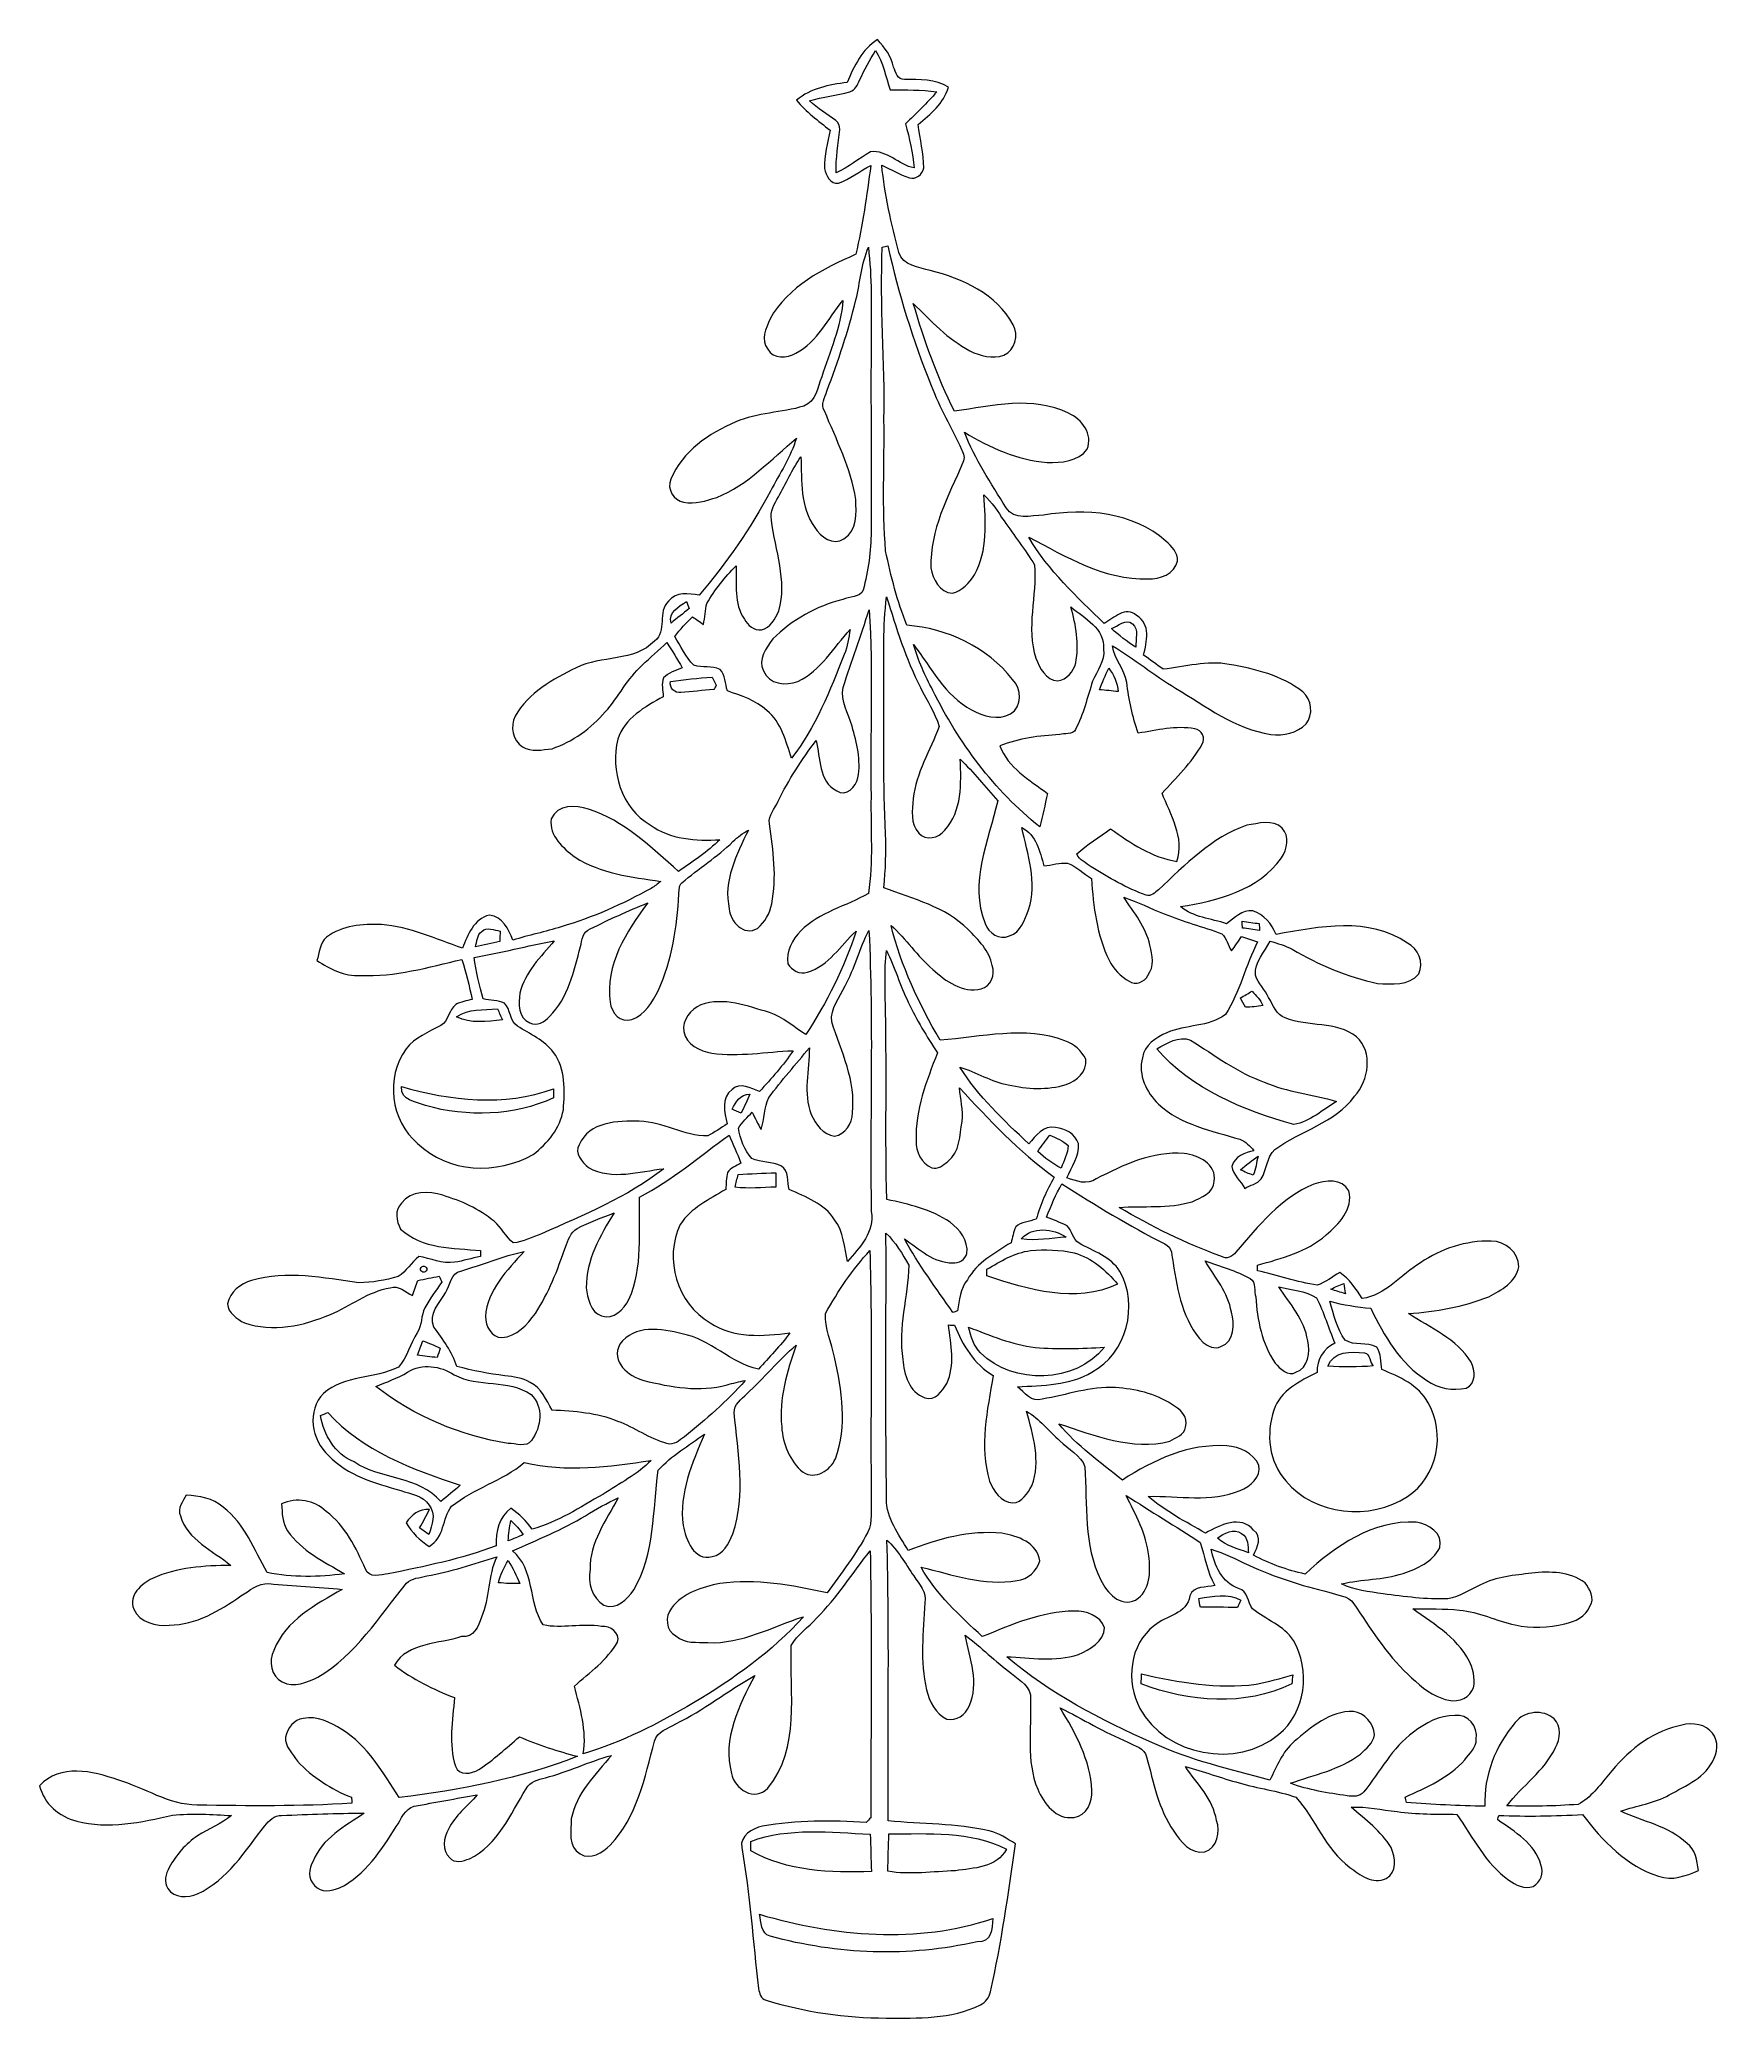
# Model space of a CAD drawing. Header units: centimetres. Extents: x -13.8 to 13.8, y -16.3 to 16.3.
import ezdxf

# ---------------------------------------------------------------- set-up
doc = ezdxf.new("R2010")
doc.units = ezdxf.units.CM
doc.header["$MEASUREMENT"] = 0
doc.layers.add('Layer 1', color=7, linetype='Continuous')

msp = doc.modelspace()

# ---------------------------------------------------------------- linework, layer by layer
at = {"layer": 'Layer 1', "color": 251, "lineweight": 9}
for points, knots in [([(-0.51201, 15.56509), (-0.39559, 15.82932), (-0.26859, 16.11472), (-0.01107, 16.26959), (-0.01107, 16.26959), (0.10253, 16.13552), (0.21753, 15.99583), (0.25316, 15.81768), (0.25316, 15.81768), (0.28492, 15.73372), (0.32019, 15.60707), (0.43308, 15.61307), (0.43308, 15.61307), (0.67897, 15.61801), (0.9372, 15.6173), (1.15451, 15.48536), (1.15451, 15.48536), (1.07867, 15.21937), (0.85924, 15.04404), (0.65815, 14.87365), (0.65815, 14.87365), (0.68638, 14.63481), (0.74388, 14.39951), (0.74846, 14.15821), (0.74846, 14.15821), (0.72765, 14.05661), (0.62111, 13.95854), (0.51352, 13.9977), (0.51352, 13.9977), (0.35124, 14.04215), (0.21189, 14.14093), (0.05702, 14.20337), (0.05702, 14.20337), (0.10853, 13.71759), (0.21365, 13.23852), (0.34065, 12.76721), (0.34065, 12.76721), (0.39957, 12.55201), (0.67438, 12.52732), (0.85395, 12.46982), (0.85395, 12.46982), (1.38805, 12.34176), (1.94615, 12.08317), (2.2192, 11.57976), (2.2192, 11.57976), (2.31903, 11.40866), (2.24601, 11.16137), (2.06609, 11.07776), (2.06609, 11.07776), (1.88053, 11.01708), (1.67768, 11.06541), (1.508, 11.15008), (1.508, 11.15008), (1.14569, 11.34234), (0.86241, 11.64361), (0.57701, 11.93077), (0.57701, 11.93077), (0.75587, 11.32435), (0.96719, 10.72216), (1.254, 10.15736), (1.254, 10.15736), (1.86924, 10.24555), (2.54163, 10.41841), (3.1283, 10.12314), (3.1283, 10.12314), (3.3495, 10.03565), (3.53682, 9.77318), (3.43416, 9.53471), (3.43416, 9.53471), (3.28776, 9.32445), (3.00765, 9.31281), (2.77623, 9.31493), (2.77623, 9.31493), (2.28799, 9.35867), (1.82973, 9.55693), (1.41698, 9.81234), (1.41698, 9.81234), (1.59407, 9.37243), (1.8509, 8.96885), (2.10419, 8.56986), (2.10419, 8.56986), (2.2319, 8.35925), (2.51271, 8.44321), (2.71943, 8.4478), (2.71943, 8.4478), (3.40523, 8.5688), (4.18699, 8.49966), (4.73027, 8.02235), (4.73027, 8.02235), (4.82058, 7.93521), (4.93065, 7.82938), (4.92253, 7.69321), (4.92253, 7.69321), (4.8742, 7.48824), (4.6262, 7.38347), (4.43358, 7.40393), (4.43358, 7.40393), (3.71497, 7.375), (3.08915, 7.77152), (2.47531, 8.08444), (2.47531, 8.08444), (2.79563, 7.53904), (3.26553, 7.10477), (3.71427, 6.66698), (3.71427, 6.66698), (3.87196, 6.75129), (4.06881, 6.96684), (4.24731, 6.79786), (4.24731, 6.79786), (4.48615, 6.6571), (4.41594, 6.36429), (4.36267, 6.14592), (4.36267, 6.14592), (4.47168, 6.07113), (4.57716, 5.99282), (4.68476, 5.9145), (4.68476, 5.9145), (5.04495, 5.95084), (5.40548, 6.06584), (5.76885, 5.99317), (5.76885, 5.99317), (6.19465, 5.92226), (6.6328, 5.81361), (6.98064, 5.54408), (6.98064, 5.54408), (7.12951, 5.41215), (7.15491, 5.1719), (7.03602, 5.01421), (7.03602, 5.01421), (6.88468, 4.8671), (6.66102, 4.81278), (6.455, 4.84241), (6.455, 4.84241), (5.86903, 4.93131), (5.38255, 5.3042), (4.88972, 5.60547), (4.88972, 5.60547), (4.5313, 5.81855), (4.20816, 6.08383), (3.8522, 6.29938), (3.8522, 6.29938), (3.88184, 6.07995), (4.04658, 5.91203), (4.0861, 5.69754), (4.0861, 5.69754), (4.12314, 5.41461), (4.1757, 5.13204), (4.27554, 4.86393), (4.27554, 4.86393), (4.5814, 4.90803), (4.89607, 4.9934), (5.20511, 4.93413), (5.20511, 4.93413), (5.32082, 4.91896), (5.3889, 4.77926), (5.32611, 4.67978), (5.32611, 4.67978), (5.15043, 4.3778), (4.90313, 4.12909), (4.66571, 3.8765), (4.66571, 3.8765), (4.80435, 3.5209), (5.04177, 3.14837), (4.9123, 2.75291), (4.9123, 2.75291), (4.50449, 2.81993), (4.1496, 3.05206), (3.82116, 3.28948), (3.82116, 3.28948), (3.63383, 3.15472), (3.43628, 3.03231), (3.26412, 2.8785), (3.26412, 2.8785), (3.30505, 2.77372), (3.41935, 2.72998), (3.5026, 2.66471), (3.5026, 2.66471), (3.79082, 2.48762), (4.08539, 2.31229), (4.40571, 2.19799), (4.40571, 2.19799), (4.4865, 2.16941), (4.55035, 2.24596), (4.60926, 2.289), (4.60926, 2.289), (5.04741, 2.69258), (5.47816, 3.15472), (6.05848, 3.34769), (6.05848, 3.34769), (6.2458, 3.37485), (6.49028, 3.45705), (6.63915, 3.29865), (6.63915, 3.29865), (6.77497, 3.17271), (6.72417, 2.94799), (6.62821, 2.81182), (6.62821, 2.81182), (6.24933, 2.28018), (5.58081, 2.10203), (4.96839, 2.01313), (4.96839, 2.01313), (5.17935, 1.83216), (5.47322, 1.81381), (5.72792, 1.72915), (5.72792, 1.72915), (5.8588, 1.8191), (5.97628, 1.96551), (6.15655, 1.93905), (6.15655, 1.93905), (6.34634, 1.88437), (6.46664, 1.72385), (6.54319, 1.55276), (6.54319, 1.55276), (7.24981, 1.67976), (8.07001, 1.85191), (8.70008, 1.40777), (8.70008, 1.40777), (8.88035, 1.32486), (8.97912, 1.08497), (8.88634, 0.90647), (8.88634, 0.90647), (8.73077, 0.70468), (8.43443, 0.7396), (8.21148, 0.74454), (8.21148, 0.74454), (7.71512, 0.85179), (7.24169, 1.05499), (6.80319, 1.30934), (6.80319, 1.30934), (6.69101, 1.37002), (6.56542, 1.4053), (6.44512, 1.4434), (6.44512, 1.4434), (6.35022, 1.26524), (6.189, 1.10191), (6.2017, 0.88354), (6.2017, 0.88354), (6.24686, 0.74666), (6.35869, 0.64471), (6.41937, 0.51453), (6.41937, 0.51453), (6.49698, 0.39459), (6.54143, 0.2316), (6.69136, 0.1801), (6.69136, 0.1801), (7.06883, 0.02629), (7.52815, 0.13142), (7.86576, -0.1314), (7.86576, -0.1314), (8.13951, -0.38611), (8.06684, -0.8479), (7.83154, -1.10719), (7.83154, -1.10719), (7.51121, -1.5531), (6.94113, -1.66987), (6.52238, -1.98631), (6.52238, -1.98631), (6.37915, -2.10661), (6.39573, -2.31969), (6.2966, -2.46679), (6.2966, -2.46679), (6.23275, -2.55146), (6.1128, -2.57016), (6.03025, -2.62449), (6.03025, -2.62449), (5.96181, -2.50419), (5.83164, -2.40576), (5.81541, -2.26218), (5.81541, -2.26218), (5.85386, -2.09849), (6.03166, -2.03887), (6.1763, -2.00324), (6.1763, -2.00324), (6.10963, -1.93022), (6.04295, -1.84732), (5.94523, -1.81557), (5.94523, -1.81557), (5.48204, -1.67622), (4.97263, -1.5792), (4.60715, -1.23807), (4.60715, -1.23807), (4.40501, -1.04475), (4.27166, -0.75935), (4.34256, -0.47501), (4.34256, -0.47501), (4.37855, -0.27146), (4.56517, -0.13881), (4.74438, -0.06367), (4.74438, -0.06367), (5.05482, 0.07497), (5.433, 0.02382), (5.70993, 0.23654), (5.70993, 0.23654), (5.94735, 0.60696), (6.04048, 1.04335), (6.23733, 1.43281), (6.23733, 1.43281), (6.14808, 1.46033), (6.05918, 1.4889), (5.97063, 1.51677), (5.97063, 1.51677), (5.91948, 1.43563), (5.86656, 1.35555), (5.80589, 1.28147), (5.80589, 1.28147), (5.75579, 1.37637), (5.72581, 1.48573), (5.64996, 1.56405), (5.64996, 1.56405), (5.33775, 1.68258), (5.01178, 1.76266), (4.70346, 1.89178), (4.70346, 1.89178), (4.47909, 1.9768), (4.26636, 2.0911), (4.03741, 2.16377), (4.03741, 2.16377), (4.20181, 1.91506), (4.40465, 1.67447), (4.46674, 1.3746), (4.46674, 1.3746), (4.51084, 1.21409), (4.54083, 1.02394), (4.43393, 0.8793), (4.43393, 0.8793), (4.38349, 0.76783), (4.22968, 0.71456), (4.1249, 0.78229), (4.1249, 0.78229), (3.98696, 0.86378), (3.86596, 0.9802), (3.79929, 1.12801), (3.79929, 1.12801), (3.58691, 1.54288), (3.54105, 2.01384), (3.50578, 2.47068), (3.50578, 2.47068), (3.37454, 2.55394), (3.2613, 2.67106), (3.11278, 2.72398), (3.11278, 2.72398), (2.98296, 2.7388), (2.85314, 2.69329), (2.72543, 2.68094), (2.72543, 2.68094), (2.65029, 2.91871), (2.60619, 3.19035), (2.3596, 3.311), (2.3596, 3.311), (2.46191, 2.8725), (2.6129, 2.4093), (2.4732, 1.96022), (2.4732, 1.96022), (2.40581, 1.7997), (2.34725, 1.58662), (2.16028, 1.52842), (2.16028, 1.52842), (1.9853, 1.45116), (1.81915, 1.5778), (1.756, 1.73056), (1.756, 1.73056), (1.48965, 2.40189), (1.8135, 3.0944), (1.96625, 3.75197), (1.96625, 3.75197), (1.75776, 3.9774), (1.57044, 4.22187), (1.34819, 4.4346), (1.34819, 4.4346), (1.36477, 4.03667), (1.38311, 3.58299), (1.09278, 3.26761), (1.09278, 3.26761), (1.0007, 3.13391), (0.78163, 3.09228), (0.66592, 3.21646), (0.66592, 3.21646), (0.52692, 3.3685), (0.55691, 3.59993), (0.57596, 3.78619), (0.57596, 3.78619), (0.62041, 4.2127), (0.85783, 4.57924), (1.00105, 4.974), (1.00105, 4.974), (0.93226, 5.20154), (0.79856, 5.4005), (0.6959, 5.61288), (0.6959, 5.61288), (0.45107, 6.0856), (0.29726, 6.59748), (0.1364, 7.10301), (0.1364, 7.10301), (0.07678, 6.61865), (0.093, 6.1297), (0.09159, 5.64286), (0.09159, 5.64286), (0.09935, 4.83183), (0.07501, 4.01938), (0.12123, 3.20905), (0.12123, 3.20905), (0.13075, 2.91307), (0.12193, 2.61638), (0.093, 2.32146), (0.093, 2.32146), (0.57278, 2.13343), (1.10548, 2.01172), (1.47977, 1.63178), (1.47977, 1.63178), (1.64311, 1.4635), (1.83396, 1.28323), (1.87383, 1.04088), (1.87383, 1.04088), (1.92674, 0.892), (1.8516, 0.69727), (1.6925, 0.656), (1.6925, 0.656), (1.38876, 0.58438), (1.109, 0.78617), (0.89628, 0.97702), (0.89628, 0.97702), (0.64334, 1.19575), (0.45742, 1.47903), (0.21013, 1.70198), (0.21013, 1.70198), (0.37381, 1.03558), (0.67191, 0.40799), (1.01587, -0.18362), (1.01587, -0.18362), (1.69532, -0.14199), (2.41146, 0.05733), (3.0701, -0.19737), (3.0701, -0.19737), (3.22285, -0.24535), (3.3375, -0.36106), (3.41582, -0.499), (3.41582, -0.499), (3.43381, -0.70396), (3.26553, -0.85601), (3.08915, -0.91528), (3.08915, -0.91528), (2.78117, -1.00841), (2.44885, -0.99465), (2.13876, -0.9188), (2.13876, -0.9188), (1.85583, -0.87294), (1.61312, -0.70996), (1.34148, -0.62882), (1.34148, -0.62882), (1.64664, -1.1086), (2.0608, -1.50583), (2.47602, -1.88894), (2.47602, -1.88894), (2.59385, -1.76194), (2.71238, -1.58344), (2.91734, -1.62224), (2.91734, -1.62224), (3.06974, -1.63671), (3.2426, -1.72984), (3.29093, -1.88506), (3.29093, -1.88506), (3.31422, -2.09602), (3.17417, -2.26536), (3.10326, -2.45127), (3.10326, -2.45127), (3.25777, -2.50348), (3.43275, -2.57333), (3.58374, -2.4682), (3.58374, -2.4682), (4.03177, -2.2389), (4.50978, -2.0036), (5.02978, -2.05157), (5.02978, -2.05157), (5.26085, -2.0738), (5.56812, -2.22373), (5.52543, -2.50666), (5.52543, -2.50666), (5.51379, -2.69539), (5.30918, -2.779), (5.16066, -2.84391), (5.16066, -2.84391), (4.77084, -2.95786), (4.35915, -2.90847), (3.9591, -2.93599), (3.9591, -2.93599), (4.49426, -3.24714), (5.05059, -3.53042), (5.63514, -3.73715), (5.63514, -3.73715), (5.72404, -3.80135), (5.82141, -3.7442), (5.87926, -3.67259), (5.87926, -3.67259), (6.25109, -3.24643), (6.62186, -2.77265), (7.16161, -2.55499), (7.16161, -2.55499), (7.35141, -2.48514), (7.62199, -2.45797), (7.73911, -2.66153), (7.73911, -2.66153), (7.81425, -2.96139), (7.57154, -3.21609), (7.36234, -3.39001), (7.36234, -3.39001), (7.04731, -3.674), (6.62962, -3.77207), (6.23451, -3.88778), (6.23451, -3.88778), (6.23451, -3.91072), (6.23451, -3.95587), (6.23486, -3.9788), (6.23486, -3.9788), (6.56506, -4.04724), (6.88433, -4.16825), (7.21911, -4.21516), (7.21911, -4.21516), (7.35211, -4.1693), (7.465, -4.07758), (7.58706, -4.00808), (7.58706, -4.00808), (7.75181, -4.10934), (7.85376, -4.27548), (7.9543, -4.43566), (7.9543, -4.43566), (8.34765, -4.38167), (8.59213, -4.04265), (8.91386, -3.84898), (8.91386, -3.84898), (9.25464, -3.6172), (9.66386, -3.47997), (10.07838, -3.48985), (10.07838, -3.48985), (10.30451, -3.48809), (10.53452, -3.67717), (10.53029, -3.91248), (10.53029, -3.91248), (10.49042, -4.16436), (10.24136, -4.29877), (10.03675, -4.40425), (10.03675, -4.40425), (9.61941, -4.57711), (9.1661, -4.64979), (8.71771, -4.68153), (8.71771, -4.68153), (9.07825, -4.92107), (9.51393, -5.09605), (9.74712, -5.48163), (9.74712, -5.48163), (9.81873, -5.61498), (9.83179, -5.84076), (9.66669, -5.90779), (9.66669, -5.90779), (9.44796, -5.95365), (9.20314, -5.9219), (9.02216, -5.78185), (9.02216, -5.78185), (8.58084, -5.51127), (8.31837, -5.04595), (8.09753, -4.59369), (8.09753, -4.59369), (7.86999, -4.5764), (7.64598, -4.53689), (7.42514, -4.48045), (7.42514, -4.48045), (7.49181, -4.69847), (7.54226, -4.932), (7.67526, -5.12039), (7.67526, -5.12039), (7.82801, -5.2174), (8.03509, -5.14649), (8.19596, -5.23398), (8.19596, -5.23398), (8.27286, -5.33982), (8.2591, -5.48057), (8.28027, -5.6044), (8.28027, -5.6044), (8.57413, -5.7194), (8.87964, -5.86193), (9.04403, -6.14803), (9.04403, -6.14803), (9.32873, -6.65356), (9.20208, -7.36899), (8.70078, -7.69214), (8.70078, -7.69214), (8.09012, -8.09219), (7.17784, -8.00928), (6.7023, -7.43426), (6.7023, -7.43426), (6.42113, -7.12346), (6.37492, -6.65744), (6.50333, -6.27009), (6.50333, -6.27009), (6.61234, -5.94977), (6.93336, -5.79525), (7.21488, -5.65061), (7.21488, -5.65061), (7.21065, -5.43754), (7.32107, -5.26009), (7.50628, -5.16625), (7.50628, -5.16625), (7.40115, -4.92107), (7.33059, -4.65861), (7.20395, -4.42436), (7.20395, -4.42436), (7.02615, -4.30053), (6.78908, -4.29806), (6.58411, -4.24162), (6.58411, -4.24162), (6.76897, -4.52102), (7.01274, -4.7856), (7.06072, -5.13132), (7.06072, -5.13132), (7.1034, -5.31477), (7.07448, -5.57371), (6.86775, -5.64708), (6.86775, -5.64708), (6.73969, -5.72752), (6.60458, -5.58323), (6.52414, -5.4961), (6.52414, -5.4961), (6.3093, -5.17648), (6.23098, -4.78737), (6.20594, -4.40883), (6.20594, -4.40883), (6.17313, -4.31852), (6.22075, -4.16648), (6.11774, -4.10474), (6.11774, -4.10474), (5.88209, -3.97845), (5.62421, -3.9033), (5.37338, -3.81476), (5.37338, -3.81476), (5.53919, -4.08287), (5.75368, -4.33793), (5.80624, -4.65861), (5.80624, -4.65861), (5.85739, -4.84593), (5.86445, -5.14826), (5.63303, -5.22305), (5.63303, -5.22305), (5.53601, -5.27667), (5.42171, -5.21881), (5.34269, -5.15884), (5.34269, -5.15884), (5.01108, -4.80747), (4.91583, -4.31289), (4.84951, -3.85109), (4.84951, -3.85109), (4.82375, -3.73679), (4.84104, -3.58651), (4.71051, -3.53712), (4.71051, -3.53712), (4.12878, -3.23973), (3.56928, -2.90142), (3.02, -2.54829), (3.02, -2.54829), (2.91946, -2.72256), (2.84079, -2.90777), (2.76918, -3.09544), (2.76918, -3.09544), (2.88171, -3.14166), (2.99425, -3.18575), (3.10537, -3.23832), (3.10537, -3.23832), (3.19321, -3.31699), (3.19533, -3.46445), (3.30293, -3.52442), (3.30293, -3.52442), (3.53788, -3.65883), (3.82292, -3.74738), (3.97462, -3.98762), (3.97462, -3.98762), (4.28577, -4.5443), (4.08892, -5.33946), (3.51424, -5.64462), (3.51424, -5.64462), (3.14665, -5.86898), (2.70532, -5.86087), (2.29046, -5.88662), (2.29046, -5.88662), (2.41075, -5.9787), (2.51482, -6.15544), (2.69756, -6.08841), (2.69756, -6.08841), (3.09867, -6.0242), (3.48884, -5.87392), (3.90195, -5.89967), (3.90195, -5.89967), (4.22227, -5.92155), (4.5507, -5.99387), (4.82164, -6.17449), (4.82164, -6.17449), (4.95816, -6.24187), (5.10386, -6.37769), (5.05412, -6.55055), (5.05412, -6.55055), (5.03507, -6.67614), (4.88725, -6.72129), (4.79553, -6.78197), (4.79553, -6.78197), (4.17112, -6.93684), (3.55411, -6.68355), (2.96779, -6.49481), (2.96779, -6.49481), (3.26659, -6.8557), (3.65006, -7.12981), (4.01413, -7.41979), (4.01413, -7.41979), (4.5246, -7.09136), (5.1088, -6.81407), (5.7318, -6.85852), (5.7318, -6.85852), (5.94065, -6.87263), (6.16678, -6.97423), (6.25709, -7.17355), (6.25709, -7.17355), (6.29872, -7.3697), (6.11704, -7.5281), (5.95088, -7.59019), (5.95088, -7.59019), (5.46687, -7.79338), (4.94299, -7.67662), (4.43887, -7.68861), (4.43887, -7.68861), (4.72215, -7.93661), (5.05835, -8.10771), (5.38326, -8.29327), (5.38326, -8.29327), (5.61115, -8.15992), (5.96816, -7.98882), (6.17172, -8.24635), (6.17172, -8.24635), (6.322, -8.35254), (6.23416, -8.52999), (6.16819, -8.65557), (6.16819, -8.65557), (6.43524, -8.79739), (6.7217, -8.90287), (7.01768, -8.96531), (7.01768, -8.96531), (7.51121, -8.50458), (8.13634, -8.0749), (8.84366, -8.11266), (8.84366, -8.11266), (9.04192, -8.14228), (9.29733, -8.2908), (9.23136, -8.53492), (9.23136, -8.53492), (9.11424, -8.76952), (8.86341, -8.87818), (8.62811, -8.95438), (8.62811, -8.95438), (8.29967, -9.0641), (7.94972, -9.04892), (7.61564, -9.12794), (7.61564, -9.12794), (7.82801, -9.23589), (8.06966, -9.25424), (8.30144, -9.2927), (8.30144, -9.2927), (8.65457, -9.33785), (9.00946, -9.38723), (9.36647, -9.37277), (9.36647, -9.37277), (9.56156, -9.34137), (9.72525, -9.22108), (9.9034, -9.14382), (9.9034, -9.14382), (10.16163, -9.00695), (10.46044, -8.98824), (10.74513, -8.95191), (10.74513, -8.95191), (11.04323, -8.91592), (11.3706, -8.92721), (11.62425, -9.10925), (11.62425, -9.10925), (11.69904, -9.21614), (11.78653, -9.36466), (11.70151, -9.49273), (11.70151, -9.49273), (11.63307, -9.66311), (11.45703, -9.74883), (11.28841, -9.78658), (11.28841, -9.78658), (11.02065, -9.84197), (10.73843, -9.86701), (10.46996, -9.80069), (10.46996, -9.80069), (10.16128, -9.73613), (9.87447, -9.58939), (9.55838, -9.55798), (9.55838, -9.55798), (9.30191, -9.53752), (9.04509, -9.53717), (8.78862, -9.53928), (8.78862, -9.53928), (9.15304, -9.8021), (9.57849, -10.04411), (9.75665, -10.4819), (9.75665, -10.4819), (9.79757, -10.62761), (9.84025, -10.81494), (9.7256, -10.93841), (9.7256, -10.93841), (9.61765, -11.07246), (9.41233, -11.07035), (9.26558, -11.00755), (9.26558, -11.00755), (9.0458, -10.93206), (8.87364, -10.76872), (8.70713, -10.61421), (8.70713, -10.61421), (8.35224, -10.27553), (8.09048, -9.8575), (7.81954, -9.4532), (7.81954, -9.4532), (7.73241, -9.31527), (7.54261, -9.32198), (7.4082, -9.26376), (7.4082, -9.26376), (6.95841, -9.15652), (6.51568, -9.01436), (6.09552, -8.82032), (6.09552, -8.82032), (5.8895, -8.72825), (5.68982, -8.61959), (5.47251, -8.55645), (5.47251, -8.55645), (5.52578, -8.81856), (5.65349, -9.11066), (5.92583, -9.20309), (5.92583, -9.20309), (6.07894, -9.24508), (6.07047, -9.42817), (6.15478, -9.53787), (6.15478, -9.53787), (6.37033, -9.7192), (6.67125, -9.80951), (6.82612, -10.05928), (6.82612, -10.05928), (7.10834, -10.54506), (7.0325, -11.24391), (6.58129, -11.60586), (6.58129, -11.60586), (5.89937, -12.17454), (4.72603, -11.95723), (4.30235, -11.17618), (4.30235, -11.17618), (4.06599, -10.73874), (4.12772, -10.12172), (4.54153, -9.81128), (4.54153, -9.81128), (4.73626, -9.64936), (5.07846, -9.62642), (5.12538, -9.3248), (5.12538, -9.3248), (5.18006, -9.15511), (5.39666, -9.19215), (5.5339, -9.15194), (5.5339, -9.15194), (5.4069, -8.93392), (5.37197, -8.68344), (5.29436, -8.44849), (5.29436, -8.44849), (4.89501, -8.18038), (4.4805, -7.9338), (4.07516, -7.67379), (4.07516, -7.67379), (4.23073, -7.99129), (4.41241, -8.30598), (4.44663, -8.66616), (4.44663, -8.66616), (4.48191, -8.91275), (4.47591, -9.25071), (4.22897, -9.39429), (4.22897, -9.39429), (3.97532, -9.51741), (3.76048, -9.26941), (3.66065, -9.06621), (3.66065, -9.06621), (3.37031, -8.49153), (3.43734, -7.82196), (3.39888, -7.20178), (3.39888, -7.20178), (3.33045, -7.01022), (3.12301, -6.91603), (2.98755, -6.77386), (2.98755, -6.77386), (2.80163, -6.61546), (2.65452, -6.41155), (2.43862, -6.28985), (2.43862, -6.28985), (2.54728, -6.6846), (2.67816, -7.11005), (2.52505, -7.51328), (2.52505, -7.51328), (2.45556, -7.63111), (2.36877, -7.79444), (2.21038, -7.79621), (2.21038, -7.79621), (2.0167, -7.78457), (1.89781, -7.59865), (1.83043, -7.43602), (1.83043, -7.43602), (1.6544, -6.86417), (1.79621, -6.27115), (1.88935, -5.69894), (1.88935, -5.69894), (1.57502, -5.5162), (1.38629, -5.20047), (1.25505, -4.87239), (1.25505, -4.87239), (1.23001, -4.87168), (1.17991, -4.87027), (1.15486, -4.86992), (1.15486, -4.86992), (1.19685, -5.18636), (1.26599, -5.53173), (1.127, -5.8337), (1.127, -5.8337), (1.04162, -5.94871), (0.9492, -6.13533), (0.76716, -6.06583), (0.76716, -6.06583), (0.50575, -5.98117), (0.42567, -5.67813), (0.4038, -5.43542), (0.4038, -5.43542), (0.32266, -4.91579), (0.48811, -4.4039), (0.5047, -3.88884), (0.5047, -3.88884), (0.40063, -3.69869), (0.28209, -3.51172), (0.12722, -3.35791), (0.12722, -3.35791), (0.13216, -4.81382), (0.11664, -6.27115), (0.13745, -7.72706), (0.13745, -7.72706), (0.12793, -8.05232), (0.34312, -8.31126), (0.49058, -8.58149), (0.49058, -8.58149), (0.97918, -8.38746), (1.50023, -8.24282), (2.03081, -8.29575), (2.03081, -8.29575), (2.28375, -8.33137), (2.62489, -8.45731), (2.6584, -8.75118), (2.6584, -8.75118), (2.61043, -8.91204), (2.45732, -9.05809), (2.2827, -9.07115), (2.2827, -9.07115), (1.744, -9.17028), (1.22154, -8.97237), (0.70331, -8.85419), (0.70331, -8.85419), (0.95202, -9.30152), (1.3436, -9.64688), (1.7112, -9.99542), (1.7112, -9.99542), (2.19485, -9.79575), (2.69051, -9.57985), (3.2232, -9.57527), (3.2232, -9.57527), (3.41864, -9.56609), (3.65006, -9.65076), (3.72238, -9.84796), (3.72238, -9.84796), (3.71003, -10.07445), (3.48038, -10.21204), (3.29129, -10.28858), (3.29129, -10.28858), (2.91099, -10.41452), (2.5053, -10.34326), (2.11407, -10.32562), (2.11407, -10.32562), (2.82386, -10.92994), (3.65818, -11.36774), (4.50766, -11.74133), (4.50766, -11.74133), (5.12432, -12.02426), (5.78825, -12.17913), (6.44053, -12.35658), (6.44053, -12.35658), (6.54884, -12.1308), (6.64444, -11.88985), (6.83882, -11.72158), (6.83882, -11.72158), (7.11575, -11.48945), (7.42761, -11.20617), (7.81566, -11.22874), (7.81566, -11.22874), (7.99805, -11.25238), (8.14692, -11.42701), (8.15962, -11.60833), (8.15962, -11.60833), (8.13986, -11.74486), (8.02168, -11.8387), (7.92714, -11.9276), (7.92714, -11.9276), (7.59271, -12.18583), (7.1669, -12.26485), (6.77885, -12.40773), (6.77885, -12.40773), (7.0773, -12.51815), (7.39409, -12.56859), (7.70806, -12.6134), (7.70806, -12.6134), (7.8019, -12.62504), (7.91761, -12.6328), (7.98253, -12.54919), (7.98253, -12.54919), (8.25064, -12.21829), (8.4489, -11.82282), (8.79921, -11.56529), (8.79921, -11.56529), (8.99676, -11.41783), (9.2243, -11.28836), (9.47936, -11.29048), (9.47936, -11.29048), (9.6875, -11.26296), (9.87095, -11.47463), (9.83214, -11.6803), (9.83214, -11.6803), (9.83778, -11.81894), (9.71819, -11.91913), (9.64517, -12.02285), (9.64517, -12.02285), (9.38058, -12.31142), (9.01581, -12.47828), (8.66303, -12.63386), (8.66303, -12.63386), (8.66797, -12.65573), (8.6782, -12.70018), (8.68314, -12.72241), (8.68314, -12.72241), (9.11247, -12.75557), (9.54286, -12.78026), (9.97396, -12.78308), (9.97396, -12.78308), (9.9535, -12.28073), (10.14999, -11.78437), (10.4749, -11.40549), (10.4749, -11.40549), (10.62236, -11.21781), (10.93704, -11.18465), (11.11202, -11.34904), (11.11202, -11.34904), (11.24255, -11.46828), (11.21291, -11.67748), (11.13671, -11.82035), (11.13671, -11.82035), (10.95186, -12.20347), (10.5885, -12.44759), (10.33308, -12.77744), (10.33308, -12.77744), (10.72502, -12.79014), (11.11837, -12.78414), (11.5096, -12.75416), (11.5096, -12.75416), (11.71703, -12.64479), (11.85673, -12.44301), (12.00772, -12.26873), (12.00772, -12.26873), (12.29594, -11.89867), (12.68047, -11.57905), (13.14578, -11.46793), (13.14578, -11.46793), (13.31723, -11.41148), (13.53348, -11.41043), (13.6753, -11.53707), (13.6753, -11.53707), (13.80865, -11.64326), (13.81359, -11.85104), (13.74303, -11.99533), (13.74303, -11.99533), (13.61709, -12.30895), (13.2809, -12.44406), (13.00573, -12.59752), (13.00573, -12.59752), (12.75808, -12.73546), (12.4748, -12.77603), (12.20916, -12.86458), (12.20916, -12.86458), (12.57252, -13.03744), (12.9962, -13.1087), (13.29748, -13.39727), (13.29748, -13.39727), (13.44494, -13.4964), (13.45552, -13.68055), (13.48586, -13.83965), (13.48586, -13.83965), (13.28372, -13.93279), (13.05088, -14.01498), (12.83146, -13.93667), (12.83146, -13.93667), (12.30335, -13.76945), (11.90718, -13.3507), (11.58051, -12.92243), (11.58051, -12.92243), (11.12119, -12.94536), (10.66117, -12.95489), (10.20185, -12.93513), (10.20185, -12.93513), (10.19762, -12.95348), (10.1888, -12.99016), (10.18456, -13.00851), (10.18456, -13.00851), (10.46255, -13.20042), (10.80087, -13.40327), (10.89647, -13.75005), (10.89647, -13.75005), (10.95397, -13.88587), (10.88659, -14.03368), (10.76841, -14.10388), (10.76841, -14.10388), (10.61989, -14.15363), (10.48337, -14.07848), (10.36766, -13.99876), (10.36766, -13.99876), (9.98595, -13.72641), (9.77146, -13.29708), (9.51429, -12.91855), (9.51429, -12.91855), (9.1855, -12.91079), (8.8553, -12.92173), (8.52968, -12.87234), (8.52968, -12.87234), (8.27921, -12.84411), (8.03015, -12.78873), (7.77721, -12.79861), (7.77721, -12.79861), (8.00828, -13.00604), (8.27075, -13.19301), (8.43161, -13.46571), (8.43161, -13.46571), (8.50746, -13.62799), (8.53709, -13.87775), (8.35012, -13.97441), (8.35012, -13.97441), (8.13105, -14.07319), (7.91761, -13.91691), (7.75463, -13.79026), (7.75463, -13.79026), (7.35423, -13.49393), (7.19125, -12.99616), (6.86598, -12.63703), (6.86598, -12.63703), (6.56577, -12.52838), (6.24192, -12.49381), (5.93641, -12.39926), (5.93641, -12.39926), (5.6362, -12.32553), (5.34975, -12.2077), (5.05024, -12.13221), (5.05024, -12.13221), (5.23721, -12.41761), (5.51061, -12.66455), (5.56, -13.01944), (5.56, -13.01944), (5.63444, -13.20077), (5.572, -13.46747), (5.37232, -13.53662), (5.37232, -13.53662), (5.13773, -13.57331), (4.96945, -13.36799), (4.85903, -13.19336), (4.85903, -13.19336), (4.60468, -12.83388), (4.52742, -12.38974), (4.41241, -11.97452), (4.41241, -11.97452), (4.38349, -11.8267), (4.21486, -11.79319), (4.10232, -11.72828), (4.10232, -11.72828), (3.71638, -11.56988), (3.36184, -11.34975), (2.98896, -11.16666), (2.98896, -11.16666), (3.24825, -11.57729), (3.48884, -12.0299), (3.51248, -12.52556), (3.51248, -12.52556), (3.52976, -12.71041), (3.42393, -12.94571), (3.21932, -12.96759), (3.21932, -12.96759), (2.92405, -13.01415), (2.72226, -12.73758), (2.62207, -12.50121), (2.62207, -12.50121), (2.42451, -12.03661), (2.524, -11.51767), (2.50212, -11.02766), (2.50212, -11.02766), (2.52682, -10.81494), (2.32468, -10.71545), (2.19062, -10.60292), (2.19062, -10.60292), (1.92639, -10.405), (1.69391, -10.16794), (1.42862, -9.97214), (1.42862, -9.97214), (1.50623, -10.3549), (1.66992, -10.75814), (1.49424, -11.13949), (1.49424, -11.13949), (1.44167, -11.28201), (1.27904, -11.38679), (1.1277, -11.35045), (1.1277, -11.35045), (0.94143, -11.26085), (0.83878, -11.06435), (0.79327, -10.87138), (0.79327, -10.87138), (0.68426, -10.40182), (0.73929, -9.9157), (0.76752, -9.44051), (0.76752, -9.44051), (0.80667, -9.26376), (0.67085, -9.13182), (0.58725, -8.99777), (0.58725, -8.99777), (0.4419, -8.7981), (0.3276, -8.57373), (0.14275, -8.40651), (0.14275, -8.40651), (0.1872, -9.94534), (0.15262, -11.48486), (0.16462, -13.02403), (0.16462, -13.02403), (0.71777, -13.08577), (1.2801, -13.06143), (1.82479, -13.18948), (1.82479, -13.18948), (1.9853, -13.22194), (2.11689, -13.32495), (2.25871, -13.40186), (2.25871, -13.40186), (2.14053, -14.21642), (2.02587, -15.0331), (1.8449, -15.83673), (1.8449, -15.83673), (1.8262, -15.9288), (1.76623, -16.01065), (1.68015, -16.05157), (1.68015, -16.05157), (1.20073, -16.2904), (0.64933, -16.27064), (0.12828, -16.26817), (0.12828, -16.26817), (-0.53882, -16.26853), (-1.20592, -16.16869), (-1.8441, -15.97537), (-1.8441, -15.97537), (-1.92982, -15.95313), (-1.95522, -15.86036), (-1.96616, -15.78416), (-1.96616, -15.78416), (-2.06282, -15.01123), (-2.10727, -14.23159), (-2.24415, -13.46394), (-2.24415, -13.46394), (-2.27907, -13.26604), (-2.06741, -13.15103), (-1.90266, -13.11187), (-1.90266, -13.11187), (-1.33963, -13.01662), (-0.76425, -13.0131), (-0.19557, -13.0519), (-0.19557, -13.0519), (-0.17193, -13.0258), (-0.14759, -13.00039), (-0.12325, -12.97499), (-0.12325, -12.97499), (-0.12113, -11.51132), (-0.10279, -10.04693), (-0.13172, -8.58396), (-0.13172, -8.58396), (-0.42487, -8.95261), (-0.67464, -9.35831), (-1.01401, -9.68921), (-1.01401, -9.68921), (-1.1463, -9.84443), (-1.33328, -9.95979), (-1.42959, -10.14359), (-1.42959, -10.14359), (-1.46451, -10.92465), (-1.26837, -11.826), (-1.81658, -12.48499), (-1.81658, -12.48499), (-2.02472, -12.72029), (-2.36833, -12.49945), (-2.41207, -12.24404), (-2.41207, -12.24404), (-2.56588, -11.67501), (-2.28825, -11.12538), (-2.03037, -10.63643), (-2.03037, -10.63643), (-2.4724, -10.88479), (-2.87139, -11.20617), (-3.32859, -11.42983), (-3.32859, -11.42983), (-3.45418, -11.50603), (-3.6355, -11.55224), (-3.67749, -11.71311), (-3.67749, -11.71311), (-3.83553, -12.31107), (-3.96712, -12.95841), (-4.40597, -13.42373), (-4.40597, -13.42373), (-4.53015, -13.54861), (-4.72912, -13.67244), (-4.90304, -13.57013), (-4.90304, -13.57013), (-5.10271, -13.45618), (-5.05191, -13.17643), (-5.04697, -12.98911), (-5.04697, -12.98911), (-4.96442, -12.57459), (-4.64868, -12.25956), (-4.38622, -11.94771), (-4.38622, -11.94771), (-4.75487, -12.05142), (-5.102, -12.21899), (-5.47277, -12.31601), (-5.47277, -12.31601), (-5.58919, -12.34846), (-5.72748, -12.37986), (-5.78815, -12.49698), (-5.78815, -12.49698), (-6.04921, -12.91291), (-6.25065, -13.42549), (-6.72125, -13.64845), (-6.72125, -13.64845), (-6.8232, -13.68831), (-6.96855, -13.72818), (-7.04581, -13.63151), (-7.04581, -13.63151), (-7.17281, -13.51016), (-7.15023, -13.30131), (-7.06627, -13.16126), (-7.06627, -13.16126), (-6.95867, -12.93513), (-6.7523, -12.78379), (-6.59249, -12.59752), (-6.59249, -12.59752), (-6.93821, -12.65785), (-7.28358, -12.71994), (-7.6286, -12.78414), (-7.6286, -12.78414), (-7.78699, -12.82154), (-7.8392, -13.00286), (-7.92564, -13.11822), (-7.92564, -13.11822), (-8.16694, -13.5031), (-8.43117, -13.92291), (-8.8552, -14.12681), (-8.8552, -14.12681), (-8.98609, -14.18079), (-9.16494, -14.20936), (-9.2669, -14.08907), (-9.2669, -14.08907), (-9.37661, -13.98323), (-9.36814, -13.81178), (-9.293, -13.68866), (-9.293, -13.68866), (-9.14484, -13.30943), (-8.76807, -13.11928), (-8.4541, -12.8995), (-8.4541, -12.8995), (-8.90636, -12.89774), (-9.35791, -12.91961), (-9.80947, -12.93513), (-9.80947, -12.93513), (-9.92412, -12.93831), (-10.01867, -13.01521), (-10.08322, -13.10552), (-10.08322, -13.10552), (-10.40743, -13.51474), (-10.69529, -13.99981), (-11.19095, -14.22383), (-11.19095, -14.22383), (-11.34687, -14.29015), (-11.58147, -14.3025), (-11.67919, -14.13705), (-11.67919, -14.13705), (-11.75398, -14.03192), (-11.70988, -13.8961), (-11.65802, -13.79168), (-11.65802, -13.79168), (-11.54231, -13.58883), (-11.39027, -13.39868), (-11.19095, -13.27309), (-11.19095, -13.27309), (-11.01174, -13.14891), (-10.79972, -13.07906), (-10.63109, -12.93866), (-10.63109, -12.93866), (-10.95529, -12.91855), (-11.28196, -12.89703), (-11.60546, -12.93407), (-11.60546, -12.93407), (-12.11664, -13.04802), (-12.65921, -13.16514), (-13.17814, -13.02968), (-13.17814, -13.02968), (-13.46425, -12.95559), (-13.71684, -12.74393), (-13.7881, -12.44936), (-13.7881, -12.44936), (-13.45366, -12.07859), (-12.91497, -12.20594), (-12.50257, -12.35234), (-12.50257, -12.35234), (-12.06125, -12.47581), (-11.6672, -12.76686), (-11.19518, -12.76544), (-11.19518, -12.76544), (-10.34887, -12.78132), (-9.50008, -12.78908), (-8.65447, -12.73546), (-8.65447, -12.73546), (-8.65553, -12.71076), (-8.658, -12.66173), (-8.65941, -12.63703), (-8.65941, -12.63703), (-8.9949, -12.50792), (-9.305, -12.30719), (-9.54877, -12.0419), (-9.54877, -12.0419), (-9.62814, -11.92231), (-9.75867, -11.80342), (-9.74491, -11.64784), (-9.74491, -11.64784), (-9.71775, -11.50356), (-9.60592, -11.3561), (-9.45246, -11.34093), (-9.45246, -11.34093), (-9.22209, -11.2933), (-9.0076, -11.40972), (-8.81675, -11.5212), (-8.81675, -11.5212), (-8.39518, -11.79107), (-8.14189, -12.23275), (-7.87413, -12.63986), (-7.87413, -12.63986), (-6.87789, -12.52097), (-5.87988, -12.33118), (-4.9429, -11.96323), (-4.9429, -11.96323), (-5.27063, -11.88209), (-5.59166, -11.77731), (-5.90069, -11.64114), (-5.90069, -11.64114), (-6.11518, -11.82988), (-6.32685, -12.02426), (-6.56638, -12.18124), (-6.56638, -12.18124), (-6.68633, -12.25568), (-6.89341, -12.28955), (-6.95197, -12.12798), (-6.95197, -12.12798), (-7.06697, -11.76073), (-6.99959, -11.37338), (-6.96608, -10.99909), (-6.96608, -10.99909), (-7.31709, -10.86291), (-7.65611, -10.69781), (-7.95456, -10.46391), (-7.95456, -10.46391), (-7.73831, -10.08574), (-7.21197, -10.12031), (-6.85037, -9.99331), (-6.85037, -9.99331), (-6.64576, -10.01694), (-6.5752, -9.8268), (-6.5237, -9.67652), (-6.5237, -9.67652), (-6.38576, -9.35866), (-6.42139, -8.99777), (-6.27252, -8.6838), (-6.27252, -8.6838), (-6.65281, -8.79704), (-7.02887, -8.93004), (-7.42116, -8.99742), (-7.42116, -8.99742), (-7.53546, -9.02846), (-7.67093, -9.02881), (-7.75807, -9.11701), (-7.75807, -9.11701), (-8.2008, -9.66381), (-8.59239, -10.29458), (-9.21363, -10.66077), (-9.21363, -10.66077), (-9.38966, -10.74897), (-9.60909, -10.84281), (-9.79783, -10.74015), (-9.79783, -10.74015), (-9.98409, -10.65089), (-10.02925, -10.39583), (-9.93612, -10.22191), (-9.93612, -10.22191), (-9.74209, -9.72449), (-9.24926, -9.46908), (-8.81322, -9.21932), (-8.81322, -9.21932), (-9.21363, -9.17133), (-9.6172, -9.16817), (-10.01796, -9.12371), (-10.01796, -9.12371), (-10.19541, -9.10889), (-10.33864, -9.24013), (-10.47904, -9.32656), (-10.47904, -9.32656), (-10.82935, -9.56893), (-11.21423, -9.80528), (-11.65555, -9.80528), (-11.65555, -9.80528), (-11.87004, -9.83456), (-12.1438, -9.75589), (-12.23975, -9.54599), (-12.23975, -9.54599), (-12.33359, -9.30998), (-12.11558, -9.13289), (-11.93319, -9.03657), (-11.93319, -9.03657), (-11.53102, -8.85595), (-11.08123, -8.82632), (-10.64661, -8.82491), (-10.64661, -8.82491), (-10.93836, -8.57373), (-11.35852, -8.40828), (-11.47317, -8.01), (-11.47317, -8.01), (-11.52785, -7.87982), (-11.43048, -7.77363), (-11.37862, -7.66638), (-11.37862, -7.66638), (-11.1659, -7.68402), (-10.93377, -7.7126), (-10.77185, -7.86853), (-10.77185, -7.86853), (-10.4099, -8.13453), (-10.25961, -8.56809), (-10.04759, -8.94274), (-10.04759, -8.94274), (-9.63096, -9.02282), (-9.19599, -9.02105), (-8.77689, -8.96037), (-8.77689, -8.96037), (-9.11273, -8.76211), (-9.48491, -8.58503), (-9.71175, -8.25411), (-9.71175, -8.25411), (-9.80382, -8.1243), (-9.79677, -7.96342), (-9.81088, -7.81279), (-9.81088, -7.81279), (-9.56711, -7.69955), (-9.26866, -7.74752), (-9.0764, -7.93626), (-9.0764, -7.93626), (-8.76207, -8.17297), (-8.58533, -8.53388), (-8.43081, -8.88523), (-8.43081, -8.88523), (-8.37507, -9.04045), (-8.17082, -8.97801), (-8.05652, -8.96073), (-8.05652, -8.96073), (-7.45715, -8.84291), (-6.85707, -8.71872), (-6.28381, -8.50282), (-6.28381, -8.50282), (-6.29086, -8.2654), (-6.23759, -8.02764), (-6.04039, -7.88228), (-6.04039, -7.88228), (-5.90387, -7.97577), (-5.78674, -8.09395), (-5.69008, -8.22837), (-5.69008, -8.22837), (-5.27028, -8.11266), (-4.90233, -7.87064), (-4.52909, -7.65545), (-4.52909, -7.65545), (-4.25604, -7.48153), (-3.96288, -7.32737), (-3.73252, -7.0963), (-3.73252, -7.0963), (-4.42255, -7.20319), (-5.13199, -7.29456), (-5.82096, -7.13404), (-5.82096, -7.13404), (-6.18044, -7.43637), (-6.65281, -7.55597), (-7.01441, -7.85159), (-7.01441, -7.85159), (-7.1714, -8.0562), (-7.12765, -8.36347), (-7.3813, -8.51164), (-7.3813, -8.51164), (-7.5397, -8.41604), (-7.66493, -8.27952), (-7.76406, -8.12464), (-7.76406, -8.12464), (-7.67481, -7.99412), (-7.54534, -7.89147), (-7.37812, -7.90627), (-7.37812, -7.90627), (-7.42998, -8.00787), (-7.48643, -8.10736), (-7.5397, -8.2086), (-7.5397, -8.2086), (-7.48854, -8.24459), (-7.43774, -8.28022), (-7.38624, -8.31655), (-7.38624, -8.31655), (-7.34496, -8.15745), (-7.26065, -7.97754), (-7.38589, -7.8336), (-7.38589, -7.8336), (-7.47831, -7.6678), (-7.68963, -7.6498), (-7.84908, -7.59265), (-7.84908, -7.59265), (-8.27347, -7.47271), (-8.72291, -7.34571), (-9.0383, -7.01692), (-9.0383, -7.01692), (-9.31699, -6.76504), (-9.40307, -6.27397), (-9.11838, -5.99492), (-9.11838, -5.99492), (-8.77371, -5.69365), (-8.28159, -5.76138), (-7.88895, -5.56171), (-7.88895, -5.56171), (-7.74537, -5.39908), (-7.69492, -5.1793), (-7.58027, -4.99762), (-7.58027, -4.99762), (-7.50054, -4.87344), (-7.51994, -4.71717), (-7.45291, -4.5884), (-7.45291, -4.5884), (-7.37177, -4.43953), (-7.27405, -4.30124), (-7.17281, -4.16577), (-7.17281, -4.16577), (-7.18762, -4.13226), (-7.20209, -4.0991), (-7.21655, -4.06594), (-7.21655, -4.06594), (-7.33262, -4.09275), (-7.45044, -4.11321), (-7.56721, -4.13614), (-7.56721, -4.13614), (-7.59861, -4.21799), (-7.62789, -4.3009), (-7.65611, -4.38449), (-7.65611, -4.38449), (-7.77182, -4.32805), (-7.88542, -4.21093), (-8.02477, -4.25785), (-8.02477, -4.25785), (-8.38777, -4.31923), (-8.67458, -4.56019), (-9.00796, -4.69529), (-9.00796, -4.69529), (-9.44364, -4.88897), (-9.95799, -4.99057), (-10.42119, -4.83675), (-10.42119, -4.83675), (-10.54148, -4.7708), (-10.69318, -4.6713), (-10.69706, -4.52067), (-10.69706, -4.52067), (-10.65755, -4.33053), (-10.4868, -4.18588), (-10.30406, -4.13649), (-10.30406, -4.13649), (-9.72445, -3.96998), (-9.12049, -4.09698), (-8.53735, -4.17565), (-8.53735, -4.17565), (-8.31969, -4.17565), (-8.10238, -4.13226), (-7.89389, -4.07265), (-7.89389, -4.07265), (-7.76054, -3.98691), (-7.67128, -3.84757), (-7.55522, -3.74103), (-7.55522, -3.74103), (-7.36049, -3.77913), (-7.16752, -3.86485), (-6.96467, -3.83839), (-6.96467, -3.83839), (-6.82179, -3.8144), (-6.68209, -3.77454), (-6.54134, -3.74103), (-6.54134, -3.74103), (-6.54063, -3.71704), (-6.53922, -3.66977), (-6.53887, -3.64578), (-6.53887, -3.64578), (-6.98548, -3.60133), (-7.50336, -3.62496), (-7.85261, -3.29159), (-7.85261, -3.29159), (-7.9274, -3.16529), (-7.95245, -2.97762), (-7.83568, -2.8672), (-7.83568, -2.8672), (-7.68116, -2.65412), (-7.38624, -2.66999), (-7.16117, -2.73702), (-7.16117, -2.73702), (-6.85813, -2.82874), (-6.55968, -2.95821), (-6.31591, -3.16529), (-6.31591, -3.16529), (-6.19738, -3.27077), (-6.11906, -3.41435), (-6.00159, -3.52125), (-6.00159, -3.52125), (-5.83825, -3.50396), (-5.68902, -3.42741), (-5.53662, -3.37026), (-5.53662, -3.37026), (-4.84236, -3.06369), (-4.12763, -2.76842), (-3.52403, -2.29958), (-3.52403, -2.29958), (-3.93254, -2.34544), (-4.37775, -2.49502), (-4.76298, -2.28123), (-4.76298, -2.28123), (-4.86564, -2.1948), (-5.00887, -2.0417), (-4.9175, -1.90588), (-4.9175, -1.90588), (-4.75557, -1.52699), (-4.27862, -1.50653), (-3.92796, -1.51994), (-3.92796, -1.51994), (-3.53779, -1.52876), (-3.19347, -1.76688), (-2.80224, -1.76018), (-2.80224, -1.76018), (-2.69041, -1.70374), (-2.5874, -1.63), (-2.48263, -1.56051), (-2.48263, -1.56051), (-2.53801, -1.37459), (-2.57788, -1.13541), (-2.40396, -0.99677), (-2.40396, -0.99677), (-2.26884, -0.87118), (-2.0921, -0.97454), (-1.95134, -1.02993), (-1.95134, -1.02993), (-1.75732, -0.81509), (-1.56011, -0.60166), (-1.40066, -0.35895), (-1.40066, -0.35895), (-1.84516, -0.37517), (-2.29072, -0.46196), (-2.73522, -0.40057), (-2.73522, -0.40057), (-2.92995, -0.36389), (-3.16102, -0.25982), (-3.19771, -0.04215), (-3.19771, -0.04215), (-3.22417, 0.14623), (-3.08235, 0.32474), (-2.91584, 0.39635), (-2.91584, 0.39635), (-2.54048, 0.52723), (-2.14784, 0.3773), (-1.78801, 0.26794), (-1.78801, 0.26794), (-1.56364, 0.19174), (-1.38725, 0.02664), (-1.18758, -0.09472), (-1.18758, -0.09472), (-0.84997, 0.43763), (-0.55117, 1.00172), (-0.36525, 1.60567), (-0.36525, 1.60567), (-0.62314, 1.3746), (-0.81046, 1.03558), (-1.16324, 0.93363), (-1.16324, 0.93363), (-1.28812, 0.88707), (-1.42006, 0.96503), (-1.48532, 1.07051), (-1.48532, 1.07051), (-1.52695, 1.27971), (-1.4056, 1.46562), (-1.27436, 1.61273), (-1.27436, 1.61273), (-0.96568, 1.92035), (-0.52577, 2.0149), (-0.16029, 2.22868), (-0.16029, 2.22868), (-0.08021, 2.75079), (-0.12854, 3.28243), (-0.1176, 3.80842), (-0.1176, 3.80842), (-0.13595, 4.83571), (-0.07986, 5.86547), (-0.15077, 6.89134), (-0.15077, 6.89134), (-0.28412, 6.46272), (-0.43722, 6.0408), (-0.57798, 5.61499), (-0.57798, 5.61499), (-0.62702, 5.38886), (-0.48661, 5.18743), (-0.43087, 4.97682), (-0.43087, 4.97682), (-0.35044, 4.70518), (-0.27988, 4.41378), (-0.33421, 4.13015), (-0.33421, 4.13015), (-0.36314, 3.98375), (-0.52965, 3.80595), (-0.68275, 3.91355), (-0.68275, 3.91355), (-0.98826, 4.079), (-0.94875, 4.45224), (-1.0186, 4.74398), (-1.0186, 4.74398), (-1.25708, 4.42966), (-1.47298, 4.0977), (-1.64513, 3.74245), (-1.64513, 3.74245), (-1.69875, 3.62321), (-1.81023, 3.5135), (-1.78871, 3.37344), (-1.78871, 3.37344), (-1.72874, 2.93882), (-1.66171, 2.49291), (-1.75132, 2.05758), (-1.75132, 2.05758), (-1.77954, 1.90201), (-1.86703, 1.75278), (-1.9845, 1.65189), (-1.9845, 1.65189), (-2.21452, 1.52242), (-2.43183, 1.75737), (-2.44805, 1.97256), (-2.44805, 1.97256), (-2.556, 2.4347), (-2.32705, 2.86827), (-2.13338, 3.26973), (-2.13338, 3.26973), (-2.2251, 3.21681), (-2.31224, 3.15507), (-2.38773, 3.08028), (-2.38773, 3.08028), (-2.64667, 2.82805), (-2.955, 2.63614), (-3.2284, 2.40189), (-3.2284, 2.40189), (-3.27849, 2.35568), (-3.27214, 2.28195), (-3.2792, 2.21986), (-3.2792, 2.21986), (-3.3046, 1.67905), (-3.38891, 1.13119), (-3.61257, 0.63448), (-3.61257, 0.63448), (-3.71664, 0.44892), (-3.83341, 0.22525), (-4.04861, 0.15646), (-4.04861, 0.15646), (-4.23911, 0.0852), (-4.39257, 0.26618), (-4.40562, 0.43657), (-4.40562, 0.43657), (-4.49205, 1.05217), (-4.14386, 1.60285), (-3.79037, 2.07099), (-3.79037, 2.07099), (-4.11034, 1.94152), (-4.42573, 1.799), (-4.73405, 1.64413), (-4.73405, 1.64413), (-4.86, 1.60638), (-4.86599, 1.45468), (-4.89774, 1.35379), (-4.89774, 1.35379), (-4.99652, 0.94598), (-5.09989, 0.51488), (-5.40257, 0.20303), (-5.40257, 0.20303), (-5.48371, 0.12118), (-5.61353, 0.03546), (-5.72995, 0.09896), (-5.72995, 0.09896), (-5.91657, 0.17657), (-5.9208, 0.41505), (-5.89117, 0.58615), (-5.89117, 0.58615), (-5.81109, 0.93081), (-5.5465, 1.18587), (-5.32672, 1.44869), (-5.32672, 1.44869), (-5.76734, 1.36437), (-6.20267, 1.25184), (-6.6454, 1.17599), (-6.6454, 1.17599), (-6.6126, 0.94457), (-6.5558, 0.71738), (-6.49512, 0.49125), (-6.49512, 0.49125), (-6.38117, 0.46726), (-6.25241, 0.47573), (-6.14481, 0.42352), (-6.14481, 0.42352), (-6.03616, 0.32227), (-6.06791, 0.12648), (-5.93068, 0.04675), (-5.93068, 0.04675), (-5.72607, -0.08766), (-5.489, -0.18609), (-5.3373, -0.38752), (-5.3373, -0.38752), (-5.14222, -0.65599), (-5.14822, -1.01476), (-5.17714, -1.3305), (-5.17714, -1.3305), (-5.22759, -1.63106), (-5.43714, -1.88753), (-5.67597, -2.06569), (-5.67597, -2.06569), (-6.26476, -2.398), (-7.07509, -2.37507), (-7.57321, -1.8833), (-7.57321, -1.8833), (-8.01983, -1.51253), (-8.10485, -0.79569), (-7.763, -0.32861), (-7.763, -0.32861), (-7.61978, -0.13952), (-7.39082, -0.05485), (-7.19045, 0.05804), (-7.19045, 0.05804), (-7.05921, 0.12895), (-7.06239, 0.31345), (-6.94738, 0.402), (-6.94738, 0.402), (-6.86272, 0.44539), (-6.76747, 0.45985), (-6.67574, 0.4849), (-6.67574, 0.4849), (-6.72619, 0.70503), (-6.77205, 0.92658), (-6.84472, 1.14036), (-6.84472, 1.14036), (-7.3947, 1.01407), (-7.94469, 0.85179), (-8.51583, 0.87789), (-8.51583, 0.87789), (-8.77759, 0.86167), (-9.01395, 0.98937), (-9.2288, 1.12202), (-9.2288, 1.12202), (-9.18752, 1.24796), (-9.18611, 1.41553), (-9.07005, 1.50548), (-9.07005, 1.50548), (-8.81499, 1.70163), (-8.47738, 1.7295), (-8.16764, 1.71609), (-8.16764, 1.71609), (-7.70056, 1.68187), (-7.2737, 1.47832), (-6.83661, 1.32804), (-6.83661, 1.32804), (-6.74454, 1.54817), (-6.65387, 1.80464), (-6.39352, 1.87202), (-6.39352, 1.87202), (-6.17339, 1.83992), (-6.0739, 1.64307), (-6.00829, 1.45786), (-6.00829, 1.45786), (-5.74617, 1.54394), (-5.47348, 1.59438), (-5.21101, 1.67976), (-5.21101, 1.67976), (-4.69384, 1.82828), (-4.20348, 2.05441), (-3.73181, 2.31017), (-3.73181, 2.31017), (-3.67607, 2.34368), (-3.62598, 2.38496), (-3.57589, 2.42623), (-3.57589, 2.42623), (-4.05778, 2.49432), (-4.56578, 2.55465), (-4.98417, 2.82381), (-4.98417, 2.82381), (-5.18244, 2.9748), (-5.4135, 3.17201), (-5.37787, 3.45247), (-5.37787, 3.45247), (-5.26781, 3.69694), (-4.97606, 3.68177), (-4.76157, 3.61227), (-4.76157, 3.61227), (-4.17878, 3.42636), (-3.73393, 2.98468), (-3.28414, 2.59063), (-3.28414, 2.59063), (-3.04354, 2.7455), (-2.81389, 2.91695), (-2.60187, 3.10957), (-2.60187, 3.10957), (-2.99345, 3.09051), (-3.42102, 3.11309), (-3.74875, 3.35439), (-3.74875, 3.35439), (-4.22359, 3.62462), (-4.40738, 4.25327), (-4.28215, 4.76198), (-4.28215, 4.76198), (-4.17314, 5.10946), (-3.83235, 5.29855), (-3.53355, 5.4633), (-3.53355, 5.4633), (-3.53779, 5.56525), (-3.57165, 5.67391), (-3.52791, 5.77127), (-3.52791, 5.77127), (-3.45135, 5.86335), (-3.32788, 5.89051), (-3.22275, 5.93778), (-3.22275, 5.93778), (-3.30248, 6.07854), (-3.38821, 6.21577), (-3.47393, 6.35265), (-3.47393, 6.35265), (-3.6094, 6.22918), (-3.74663, 6.10712), (-3.88033, 5.98188), (-3.88033, 5.98188), (-4.12622, 5.7621), (-4.26698, 5.45554), (-4.48746, 5.21388), (-4.48746, 5.21388), (-4.71994, 4.94119), (-5.02298, 4.72388), (-5.3627, 4.60817), (-5.3627, 4.60817), (-5.52004, 4.58841), (-5.70455, 4.54749), (-5.84672, 4.64062), (-5.84672, 4.64062), (-6.01534, 4.73622), (-6.05556, 4.97858), (-5.96842, 5.14262), (-5.96842, 5.14262), (-5.75252, 5.53068), (-5.34683, 5.74905), (-4.96371, 5.94025), (-4.96371, 5.94025), (-4.55414, 6.1424), (-4.01545, 6.03092), (-3.67572, 6.37876), (-3.67572, 6.37876), (-3.46794, 6.53539), (-3.63762, 6.86277), (-3.44747, 7.03175), (-3.44747, 7.03175), (-3.32506, 7.19367), (-3.11516, 7.15698), (-2.943, 7.13194), (-2.943, 7.13194), (-2.49568, 7.66251), (-2.09528, 8.23225), (-1.76931, 8.84538), (-1.76931, 8.84538), (-1.62044, 9.13113), (-1.43982, 9.40559), (-1.34421, 9.71568), (-1.34421, 9.71568), (-1.76049, 9.36855), (-2.13973, 8.94592), (-2.65372, 8.74096), (-2.65372, 8.74096), (-2.82941, 8.68557), (-3.01462, 8.62242), (-3.20053, 8.66158), (-3.20053, 8.66158), (-3.36281, 8.69192), (-3.48205, 8.87854), (-3.40937, 9.03976), (-3.40937, 9.03976), (-3.22205, 9.50049), (-2.78214, 9.79435), (-2.3401, 9.98097), (-2.3401, 9.98097), (-1.98768, 10.1429), (-1.58763, 10.12526), (-1.22356, 10.24308), (-1.22356, 10.24308), (-1.02424, 10.31329), (-0.99673, 10.55388), (-0.92829, 10.72321), (-0.92829, 10.72321), (-0.79847, 11.13702), (-0.61114, 11.54025), (-0.58115, 11.9784), (-0.58115, 11.9784), (-0.8288, 11.68101), (-0.99285, 11.29648), (-1.35585, 11.1148), (-1.35585, 11.1148), (-1.49485, 11.02766), (-1.72804, 11.01108), (-1.81305, 11.18112), (-1.81305, 11.18112), (-1.9464, 11.33035), (-1.8381, 11.52049), (-1.77919, 11.67713), (-1.77919, 11.67713), (-1.47721, 12.20947), (-0.91135, 12.50615), (-0.36702, 12.73828), (-0.36702, 12.73828), (-0.25519, 13.21982), (-0.18957, 13.70983), (-0.12219, 14.19878), (-0.12219, 14.19878), (-0.30352, 14.10953), (-0.46297, 13.97688), (-0.65277, 13.90703), (-0.65277, 13.90703), (-0.79, 13.8841), (-0.85914, 14.04074), (-0.88172, 14.1508), (-0.88172, 14.1508), (-0.89089, 14.36494), (-0.83515, 14.57273), (-0.79176, 14.78016), (-0.79176, 14.78016), (-0.98544, 14.93362), (-1.18617, 15.08214), (-1.34421, 15.2737), (-1.34421, 15.2737), (-1.10679, 15.46878), (-0.80693, 15.52487), (-0.51201, 15.56509), (-0.51201, 15.56509), (-0.51201, 15.56509), (-0.51201, 15.56509), (-0.51201, 15.56509)], [0, 0, 0, 0, 0.00184162, 0.00184162, 0.00184162, 0.00184162, 0.00368324, 0.00368324, 0.00368324, 0.00368324, 0.00552486, 0.00552486, 0.00552486, 0.00552486, 0.00736648, 0.00736648, 0.00736648, 0.00736648, 0.0092081, 0.0092081, 0.0092081, 0.0092081, 0.01104972, 0.01104972, 0.01104972, 0.01104972, 0.01289134, 0.01289134, 0.01289134, 0.01289134, 0.01473297, 0.01473297, 0.01473297, 0.01473297, 0.01657459, 0.01657459, 0.01657459, 0.01657459, 0.01841621, 0.01841621, 0.01841621, 0.01841621, 0.02025783, 0.02025783, 0.02025783, 0.02025783, 0.02209945, 0.02209945, 0.02209945, 0.02209945, 0.02394107, 0.02394107, 0.02394107, 0.02394107, 0.02578269, 0.02578269, 0.02578269, 0.02578269, 0.02762431, 0.02762431, 0.02762431, 0.02762431, 0.02946593, 0.02946593, 0.02946593, 0.02946593, 0.03130755, 0.03130755, 0.03130755, 0.03130755, 0.03314917, 0.03314917, 0.03314917, 0.03314917, 0.03499079, 0.03499079, 0.03499079, 0.03499079, 0.03683241, 0.03683241, 0.03683241, 0.03683241, 0.03867403, 0.03867403, 0.03867403, 0.03867403, 0.04051565, 0.04051565, 0.04051565, 0.04051565, 0.04235727, 0.04235727, 0.04235727, 0.04235727, 0.0441989, 0.0441989, 0.0441989, 0.0441989, 0.04604052, 0.04604052, 0.04604052, 0.04604052, 0.04788214, 0.04788214, 0.04788214, 0.04788214, 0.04972376, 0.04972376, 0.04972376, 0.04972376, 0.05156538, 0.05156538, 0.05156538, 0.05156538, 0.053407, 0.053407, 0.053407, 0.053407, 0.05524862, 0.05524862, 0.05524862, 0.05524862, 0.05709024, 0.05709024, 0.05709024, 0.05709024, 0.05893186, 0.05893186, 0.05893186, 0.05893186, 0.06077348, 0.06077348, 0.06077348, 0.06077348, 0.0626151, 0.0626151, 0.0626151, 0.0626151, 0.06445672, 0.06445672, 0.06445672, 0.06445672, 0.06629834, 0.06629834, 0.06629834, 0.06629834, 0.06813996, 0.06813996, 0.06813996, 0.06813996, 0.06998158, 0.06998158, 0.06998158, 0.06998158, 0.0718232, 0.0718232, 0.0718232, 0.0718232, 0.07366483, 0.07366483, 0.07366483, 0.07366483, 0.07550645, 0.07550645, 0.07550645, 0.07550645, 0.07734807, 0.07734807, 0.07734807, 0.07734807, 0.07918969, 0.07918969, 0.07918969, 0.07918969, 0.08103131, 0.08103131, 0.08103131, 0.08103131, 0.08287293, 0.08287293, 0.08287293, 0.08287293, 0.08471455, 0.08471455, 0.08471455, 0.08471455, 0.08655617, 0.08655617, 0.08655617, 0.08655617, 0.08839779, 0.08839779, 0.08839779, 0.08839779, 0.09023941, 0.09023941, 0.09023941, 0.09023941, 0.09208103, 0.09208103, 0.09208103, 0.09208103, 0.09392265, 0.09392265, 0.09392265, 0.09392265, 0.09576427, 0.09576427, 0.09576427, 0.09576427, 0.09760589, 0.09760589, 0.09760589, 0.09760589, 0.09944751, 0.09944751, 0.09944751, 0.09944751, 0.10128913, 0.10128913, 0.10128913, 0.10128913, 0.10313076, 0.10313076, 0.10313076, 0.10313076, 0.10497238, 0.10497238, 0.10497238, 0.10497238, 0.106814, 0.106814, 0.106814, 0.106814, 0.10865562, 0.10865562, 0.10865562, 0.10865562, 0.11049724, 0.11049724, 0.11049724, 0.11049724, 0.11233886, 0.11233886, 0.11233886, 0.11233886, 0.11418048, 0.11418048, 0.11418048, 0.11418048, 0.1160221, 0.1160221, 0.1160221, 0.1160221, 0.11786372, 0.11786372, 0.11786372, 0.11786372, 0.11970534, 0.11970534, 0.11970534, 0.11970534, 0.12154696, 0.12154696, 0.12154696, 0.12154696, 0.12338858, 0.12338858, 0.12338858, 0.12338858, 0.1252302, 0.1252302, 0.1252302, 0.1252302, 0.12707182, 0.12707182, 0.12707182, 0.12707182, 0.12891344, 0.12891344, 0.12891344, 0.12891344, 0.13075506, 0.13075506, 0.13075506, 0.13075506, 0.13259669, 0.13259669, 0.13259669, 0.13259669, 0.13443831, 0.13443831, 0.13443831, 0.13443831, 0.13627993, 0.13627993, 0.13627993, 0.13627993, 0.13812155, 0.13812155, 0.13812155, 0.13812155, 0.13996317, 0.13996317, 0.13996317, 0.13996317, 0.14180479, 0.14180479, 0.14180479, 0.14180479, 0.14364641, 0.14364641, 0.14364641, 0.14364641, 0.14548803, 0.14548803, 0.14548803, 0.14548803, 0.14732965, 0.14732965, 0.14732965, 0.14732965, 0.14917127, 0.14917127, 0.14917127, 0.14917127, 0.15101289, 0.15101289, 0.15101289, 0.15101289, 0.15285451, 0.15285451, 0.15285451, 0.15285451, 0.15469613, 0.15469613, 0.15469613, 0.15469613, 0.15653775, 0.15653775, 0.15653775, 0.15653775, 0.15837937, 0.15837937, 0.15837937, 0.15837937, 0.16022099, 0.16022099, 0.16022099, 0.16022099, 0.16206262, 0.16206262, 0.16206262, 0.16206262, 0.16390424, 0.16390424, 0.16390424, 0.16390424, 0.16574586, 0.16574586, 0.16574586, 0.16574586, 0.16758748, 0.16758748, 0.16758748, 0.16758748, 0.1694291, 0.1694291, 0.1694291, 0.1694291, 0.17127072, 0.17127072, 0.17127072, 0.17127072, 0.17311234, 0.17311234, 0.17311234, 0.17311234, 0.17495396, 0.17495396, 0.17495396, 0.17495396, 0.17679558, 0.17679558, 0.17679558, 0.17679558, 0.1786372, 0.1786372, 0.1786372, 0.1786372, 0.18047882, 0.18047882, 0.18047882, 0.18047882, 0.18232044, 0.18232044, 0.18232044, 0.18232044, 0.18416206, 0.18416206, 0.18416206, 0.18416206, 0.18600368, 0.18600368, 0.18600368, 0.18600368, 0.1878453, 0.1878453, 0.1878453, 0.1878453, 0.18968692, 0.18968692, 0.18968692, 0.18968692, 0.19152855, 0.19152855, 0.19152855, 0.19152855, 0.19337017, 0.19337017, 0.19337017, 0.19337017, 0.19521179, 0.19521179, 0.19521179, 0.19521179, 0.19705341, 0.19705341, 0.19705341, 0.19705341, 0.19889503, 0.19889503, 0.19889503, 0.19889503, 0.20073665, 0.20073665, 0.20073665, 0.20073665, 0.20257827, 0.20257827, 0.20257827, 0.20257827, 0.20441989, 0.20441989, 0.20441989, 0.20441989, 0.20626151, 0.20626151, 0.20626151, 0.20626151, 0.20810313, 0.20810313, 0.20810313, 0.20810313, 0.20994475, 0.20994475, 0.20994475, 0.20994475, 0.21178637, 0.21178637, 0.21178637, 0.21178637, 0.21362799, 0.21362799, 0.21362799, 0.21362799, 0.21546961, 0.21546961, 0.21546961, 0.21546961, 0.21731123, 0.21731123, 0.21731123, 0.21731123, 0.21915285, 0.21915285, 0.21915285, 0.21915285, 0.22099448, 0.22099448, 0.22099448, 0.22099448, 0.2228361, 0.2228361, 0.2228361, 0.2228361, 0.22467772, 0.22467772, 0.22467772, 0.22467772, 0.22651934, 0.22651934, 0.22651934, 0.22651934, 0.22836096, 0.22836096, 0.22836096, 0.22836096, 0.23020258, 0.23020258, 0.23020258, 0.23020258, 0.2320442, 0.2320442, 0.2320442, 0.2320442, 0.23388582, 0.23388582, 0.23388582, 0.23388582, 0.23572744, 0.23572744, 0.23572744, 0.23572744, 0.23756906, 0.23756906, 0.23756906, 0.23756906, 0.23941068, 0.23941068, 0.23941068, 0.23941068, 0.2412523, 0.2412523, 0.2412523, 0.2412523, 0.24309392, 0.24309392, 0.24309392, 0.24309392, 0.24493554, 0.24493554, 0.24493554, 0.24493554, 0.24677716, 0.24677716, 0.24677716, 0.24677716, 0.24861878, 0.24861878, 0.24861878, 0.24861878, 0.25046041, 0.25046041, 0.25046041, 0.25046041, 0.25230203, 0.25230203, 0.25230203, 0.25230203, 0.25414365, 0.25414365, 0.25414365, 0.25414365, 0.25598527, 0.25598527, 0.25598527, 0.25598527, 0.25782689, 0.25782689, 0.25782689, 0.25782689, 0.25966851, 0.25966851, 0.25966851, 0.25966851, 0.26151013, 0.26151013, 0.26151013, 0.26151013, 0.26335175, 0.26335175, 0.26335175, 0.26335175, 0.26519337, 0.26519337, 0.26519337, 0.26519337, 0.26703499, 0.26703499, 0.26703499, 0.26703499, 0.26887661, 0.26887661, 0.26887661, 0.26887661, 0.27071823, 0.27071823, 0.27071823, 0.27071823, 0.27255985, 0.27255985, 0.27255985, 0.27255985, 0.27440147, 0.27440147, 0.27440147, 0.27440147, 0.27624309, 0.27624309, 0.27624309, 0.27624309, 0.27808471, 0.27808471, 0.27808471, 0.27808471, 0.27992634, 0.27992634, 0.27992634, 0.27992634, 0.28176796, 0.28176796, 0.28176796, 0.28176796, 0.28360958, 0.28360958, 0.28360958, 0.28360958, 0.2854512, 0.2854512, 0.2854512, 0.2854512, 0.28729282, 0.28729282, 0.28729282, 0.28729282, 0.28913444, 0.28913444, 0.28913444, 0.28913444, 0.29097606, 0.29097606, 0.29097606, 0.29097606, 0.29281768, 0.29281768, 0.29281768, 0.29281768, 0.2946593, 0.2946593, 0.2946593, 0.2946593, 0.29650092, 0.29650092, 0.29650092, 0.29650092, 0.29834254, 0.29834254, 0.29834254, 0.29834254, 0.30018416, 0.30018416, 0.30018416, 0.30018416, 0.30202578, 0.30202578, 0.30202578, 0.30202578, 0.3038674, 0.3038674, 0.3038674, 0.3038674, 0.30570902, 0.30570902, 0.30570902, 0.30570902, 0.30755064, 0.30755064, 0.30755064, 0.30755064, 0.30939227, 0.30939227, 0.30939227, 0.30939227, 0.31123389, 0.31123389, 0.31123389, 0.31123389, 0.31307551, 0.31307551, 0.31307551, 0.31307551, 0.31491713, 0.31491713, 0.31491713, 0.31491713, 0.31675875, 0.31675875, 0.31675875, 0.31675875, 0.31860037, 0.31860037, 0.31860037, 0.31860037, 0.32044199, 0.32044199, 0.32044199, 0.32044199, 0.32228361, 0.32228361, 0.32228361, 0.32228361, 0.32412523, 0.32412523, 0.32412523, 0.32412523, 0.32596685, 0.32596685, 0.32596685, 0.32596685, 0.32780847, 0.32780847, 0.32780847, 0.32780847, 0.32965009, 0.32965009, 0.32965009, 0.32965009, 0.33149171, 0.33149171, 0.33149171, 0.33149171, 0.33333333, 0.33333333, 0.33333333, 0.33333333, 0.33517495, 0.33517495, 0.33517495, 0.33517495, 0.33701657, 0.33701657, 0.33701657, 0.33701657, 0.3388582, 0.3388582, 0.3388582, 0.3388582, 0.34069982, 0.34069982, 0.34069982, 0.34069982, 0.34254144, 0.34254144, 0.34254144, 0.34254144, 0.34438306, 0.34438306, 0.34438306, 0.34438306, 0.34622468, 0.34622468, 0.34622468, 0.34622468, 0.3480663, 0.3480663, 0.3480663, 0.3480663, 0.34990792, 0.34990792, 0.34990792, 0.34990792, 0.35174954, 0.35174954, 0.35174954, 0.35174954, 0.35359116, 0.35359116, 0.35359116, 0.35359116, 0.35543278, 0.35543278, 0.35543278, 0.35543278, 0.3572744, 0.3572744, 0.3572744, 0.3572744, 0.35911602, 0.35911602, 0.35911602, 0.35911602, 0.36095764, 0.36095764, 0.36095764, 0.36095764, 0.36279926, 0.36279926, 0.36279926, 0.36279926, 0.36464088, 0.36464088, 0.36464088, 0.36464088, 0.3664825, 0.3664825, 0.3664825, 0.3664825, 0.36832413, 0.36832413, 0.36832413, 0.36832413, 0.37016575, 0.37016575, 0.37016575, 0.37016575, 0.37200737, 0.37200737, 0.37200737, 0.37200737, 0.37384899, 0.37384899, 0.37384899, 0.37384899, 0.37569061, 0.37569061, 0.37569061, 0.37569061, 0.37753223, 0.37753223, 0.37753223, 0.37753223, 0.37937385, 0.37937385, 0.37937385, 0.37937385, 0.38121547, 0.38121547, 0.38121547, 0.38121547, 0.38305709, 0.38305709, 0.38305709, 0.38305709, 0.38489871, 0.38489871, 0.38489871, 0.38489871, 0.38674033, 0.38674033, 0.38674033, 0.38674033, 0.38858195, 0.38858195, 0.38858195, 0.38858195, 0.39042357, 0.39042357, 0.39042357, 0.39042357, 0.39226519, 0.39226519, 0.39226519, 0.39226519, 0.39410681, 0.39410681, 0.39410681, 0.39410681, 0.39594843, 0.39594843, 0.39594843, 0.39594843, 0.39779006, 0.39779006, 0.39779006, 0.39779006, 0.39963168, 0.39963168, 0.39963168, 0.39963168, 0.4014733, 0.4014733, 0.4014733, 0.4014733, 0.40331492, 0.40331492, 0.40331492, 0.40331492, 0.40515654, 0.40515654, 0.40515654, 0.40515654, 0.40699816, 0.40699816, 0.40699816, 0.40699816, 0.40883978, 0.40883978, 0.40883978, 0.40883978, 0.4106814, 0.4106814, 0.4106814, 0.4106814, 0.41252302, 0.41252302, 0.41252302, 0.41252302, 0.41436464, 0.41436464, 0.41436464, 0.41436464, 0.41620626, 0.41620626, 0.41620626, 0.41620626, 0.41804788, 0.41804788, 0.41804788, 0.41804788, 0.4198895, 0.4198895, 0.4198895, 0.4198895, 0.42173112, 0.42173112, 0.42173112, 0.42173112, 0.42357274, 0.42357274, 0.42357274, 0.42357274, 0.42541436, 0.42541436, 0.42541436, 0.42541436, 0.42725599, 0.42725599, 0.42725599, 0.42725599, 0.42909761, 0.42909761, 0.42909761, 0.42909761, 0.43093923, 0.43093923, 0.43093923, 0.43093923, 0.43278085, 0.43278085, 0.43278085, 0.43278085, 0.43462247, 0.43462247, 0.43462247, 0.43462247, 0.43646409, 0.43646409, 0.43646409, 0.43646409, 0.43830571, 0.43830571, 0.43830571, 0.43830571, 0.44014733, 0.44014733, 0.44014733, 0.44014733, 0.44198895, 0.44198895, 0.44198895, 0.44198895, 0.44383057, 0.44383057, 0.44383057, 0.44383057, 0.44567219, 0.44567219, 0.44567219, 0.44567219, 0.44751381, 0.44751381, 0.44751381, 0.44751381, 0.44935543, 0.44935543, 0.44935543, 0.44935543, 0.45119705, 0.45119705, 0.45119705, 0.45119705, 0.45303867, 0.45303867, 0.45303867, 0.45303867, 0.45488029, 0.45488029, 0.45488029, 0.45488029, 0.45672192, 0.45672192, 0.45672192, 0.45672192, 0.45856354, 0.45856354, 0.45856354, 0.45856354, 0.46040516, 0.46040516, 0.46040516, 0.46040516, 0.46224678, 0.46224678, 0.46224678, 0.46224678, 0.4640884, 0.4640884, 0.4640884, 0.4640884, 0.46593002, 0.46593002, 0.46593002, 0.46593002, 0.46777164, 0.46777164, 0.46777164, 0.46777164, 0.46961326, 0.46961326, 0.46961326, 0.46961326, 0.47145488, 0.47145488, 0.47145488, 0.47145488, 0.4732965, 0.4732965, 0.4732965, 0.4732965, 0.47513812, 0.47513812, 0.47513812, 0.47513812, 0.47697974, 0.47697974, 0.47697974, 0.47697974, 0.47882136, 0.47882136, 0.47882136, 0.47882136, 0.48066298, 0.48066298, 0.48066298, 0.48066298, 0.4825046, 0.4825046, 0.4825046, 0.4825046, 0.48434622, 0.48434622, 0.48434622, 0.48434622, 0.48618785, 0.48618785, 0.48618785, 0.48618785, 0.48802947, 0.48802947, 0.48802947, 0.48802947, 0.48987109, 0.48987109, 0.48987109, 0.48987109, 0.49171271, 0.49171271, 0.49171271, 0.49171271, 0.49355433, 0.49355433, 0.49355433, 0.49355433, 0.49539595, 0.49539595, 0.49539595, 0.49539595, 0.49723757, 0.49723757, 0.49723757, 0.49723757, 0.49907919, 0.49907919, 0.49907919, 0.49907919, 0.50092081, 0.50092081, 0.50092081, 0.50092081, 0.50276243, 0.50276243, 0.50276243, 0.50276243, 0.50460405, 0.50460405, 0.50460405, 0.50460405, 0.50644567, 0.50644567, 0.50644567, 0.50644567, 0.50828729, 0.50828729, 0.50828729, 0.50828729, 0.51012891, 0.51012891, 0.51012891, 0.51012891, 0.51197053, 0.51197053, 0.51197053, 0.51197053, 0.51381215, 0.51381215, 0.51381215, 0.51381215, 0.51565378, 0.51565378, 0.51565378, 0.51565378, 0.5174954, 0.5174954, 0.5174954, 0.5174954, 0.51933702, 0.51933702, 0.51933702, 0.51933702, 0.52117864, 0.52117864, 0.52117864, 0.52117864, 0.52302026, 0.52302026, 0.52302026, 0.52302026, 0.52486188, 0.52486188, 0.52486188, 0.52486188, 0.5267035, 0.5267035, 0.5267035, 0.5267035, 0.52854512, 0.52854512, 0.52854512, 0.52854512, 0.53038674, 0.53038674, 0.53038674, 0.53038674, 0.53222836, 0.53222836, 0.53222836, 0.53222836, 0.53406998, 0.53406998, 0.53406998, 0.53406998, 0.5359116, 0.5359116, 0.5359116, 0.5359116, 0.53775322, 0.53775322, 0.53775322, 0.53775322, 0.53959484, 0.53959484, 0.53959484, 0.53959484, 0.54143646, 0.54143646, 0.54143646, 0.54143646, 0.54327808, 0.54327808, 0.54327808, 0.54327808, 0.54511971, 0.54511971, 0.54511971, 0.54511971, 0.54696133, 0.54696133, 0.54696133, 0.54696133, 0.54880295, 0.54880295, 0.54880295, 0.54880295, 0.55064457, 0.55064457, 0.55064457, 0.55064457, 0.55248619, 0.55248619, 0.55248619, 0.55248619, 0.55432781, 0.55432781, 0.55432781, 0.55432781, 0.55616943, 0.55616943, 0.55616943, 0.55616943, 0.55801105, 0.55801105, 0.55801105, 0.55801105, 0.55985267, 0.55985267, 0.55985267, 0.55985267, 0.56169429, 0.56169429, 0.56169429, 0.56169429, 0.56353591, 0.56353591, 0.56353591, 0.56353591, 0.56537753, 0.56537753, 0.56537753, 0.56537753, 0.56721915, 0.56721915, 0.56721915, 0.56721915, 0.56906077, 0.56906077, 0.56906077, 0.56906077, 0.57090239, 0.57090239, 0.57090239, 0.57090239, 0.57274401, 0.57274401, 0.57274401, 0.57274401, 0.57458564, 0.57458564, 0.57458564, 0.57458564, 0.57642726, 0.57642726, 0.57642726, 0.57642726, 0.57826888, 0.57826888, 0.57826888, 0.57826888, 0.5801105, 0.5801105, 0.5801105, 0.5801105, 0.58195212, 0.58195212, 0.58195212, 0.58195212, 0.58379374, 0.58379374, 0.58379374, 0.58379374, 0.58563536, 0.58563536, 0.58563536, 0.58563536, 0.58747698, 0.58747698, 0.58747698, 0.58747698, 0.5893186, 0.5893186, 0.5893186, 0.5893186, 0.59116022, 0.59116022, 0.59116022, 0.59116022, 0.59300184, 0.59300184, 0.59300184, 0.59300184, 0.59484346, 0.59484346, 0.59484346, 0.59484346, 0.59668508, 0.59668508, 0.59668508, 0.59668508, 0.5985267, 0.5985267, 0.5985267, 0.5985267, 0.60036832, 0.60036832, 0.60036832, 0.60036832, 0.60220994, 0.60220994, 0.60220994, 0.60220994, 0.60405157, 0.60405157, 0.60405157, 0.60405157, 0.60589319, 0.60589319, 0.60589319, 0.60589319, 0.60773481, 0.60773481, 0.60773481, 0.60773481, 0.60957643, 0.60957643, 0.60957643, 0.60957643, 0.61141805, 0.61141805, 0.61141805, 0.61141805, 0.61325967, 0.61325967, 0.61325967, 0.61325967, 0.61510129, 0.61510129, 0.61510129, 0.61510129, 0.61694291, 0.61694291, 0.61694291, 0.61694291, 0.61878453, 0.61878453, 0.61878453, 0.61878453, 0.62062615, 0.62062615, 0.62062615, 0.62062615, 0.62246777, 0.62246777, 0.62246777, 0.62246777, 0.62430939, 0.62430939, 0.62430939, 0.62430939, 0.62615101, 0.62615101, 0.62615101, 0.62615101, 0.62799263, 0.62799263, 0.62799263, 0.62799263, 0.62983425, 0.62983425, 0.62983425, 0.62983425, 0.63167587, 0.63167587, 0.63167587, 0.63167587, 0.6335175, 0.6335175, 0.6335175, 0.6335175, 0.63535912, 0.63535912, 0.63535912, 0.63535912, 0.63720074, 0.63720074, 0.63720074, 0.63720074, 0.63904236, 0.63904236, 0.63904236, 0.63904236, 0.64088398, 0.64088398, 0.64088398, 0.64088398, 0.6427256, 0.6427256, 0.6427256, 0.6427256, 0.64456722, 0.64456722, 0.64456722, 0.64456722, 0.64640884, 0.64640884, 0.64640884, 0.64640884, 0.64825046, 0.64825046, 0.64825046, 0.64825046, 0.65009208, 0.65009208, 0.65009208, 0.65009208, 0.6519337, 0.6519337, 0.6519337, 0.6519337, 0.65377532, 0.65377532, 0.65377532, 0.65377532, 0.65561694, 0.65561694, 0.65561694, 0.65561694, 0.65745856, 0.65745856, 0.65745856, 0.65745856, 0.65930018, 0.65930018, 0.65930018, 0.65930018, 0.6611418, 0.6611418, 0.6611418, 0.6611418, 0.66298343, 0.66298343, 0.66298343, 0.66298343, 0.66482505, 0.66482505, 0.66482505, 0.66482505, 0.66666667, 0.66666667, 0.66666667, 0.66666667, 0.66850829, 0.66850829, 0.66850829, 0.66850829, 0.67034991, 0.67034991, 0.67034991, 0.67034991, 0.67219153, 0.67219153, 0.67219153, 0.67219153, 0.67403315, 0.67403315, 0.67403315, 0.67403315, 0.67587477, 0.67587477, 0.67587477, 0.67587477, 0.67771639, 0.67771639, 0.67771639, 0.67771639, 0.67955801, 0.67955801, 0.67955801, 0.67955801, 0.68139963, 0.68139963, 0.68139963, 0.68139963, 0.68324125, 0.68324125, 0.68324125, 0.68324125, 0.68508287, 0.68508287, 0.68508287, 0.68508287, 0.68692449, 0.68692449, 0.68692449, 0.68692449, 0.68876611, 0.68876611, 0.68876611, 0.68876611, 0.69060773, 0.69060773, 0.69060773, 0.69060773, 0.69244936, 0.69244936, 0.69244936, 0.69244936, 0.69429098, 0.69429098, 0.69429098, 0.69429098, 0.6961326, 0.6961326, 0.6961326, 0.6961326, 0.69797422, 0.69797422, 0.69797422, 0.69797422, 0.69981584, 0.69981584, 0.69981584, 0.69981584, 0.70165746, 0.70165746, 0.70165746, 0.70165746, 0.70349908, 0.70349908, 0.70349908, 0.70349908, 0.7053407, 0.7053407, 0.7053407, 0.7053407, 0.70718232, 0.70718232, 0.70718232, 0.70718232, 0.70902394, 0.70902394, 0.70902394, 0.70902394, 0.71086556, 0.71086556, 0.71086556, 0.71086556, 0.71270718, 0.71270718, 0.71270718, 0.71270718, 0.7145488, 0.7145488, 0.7145488, 0.7145488, 0.71639042, 0.71639042, 0.71639042, 0.71639042, 0.71823204, 0.71823204, 0.71823204, 0.71823204, 0.72007366, 0.72007366, 0.72007366, 0.72007366, 0.72191529, 0.72191529, 0.72191529, 0.72191529, 0.72375691, 0.72375691, 0.72375691, 0.72375691, 0.72559853, 0.72559853, 0.72559853, 0.72559853, 0.72744015, 0.72744015, 0.72744015, 0.72744015, 0.72928177, 0.72928177, 0.72928177, 0.72928177, 0.73112339, 0.73112339, 0.73112339, 0.73112339, 0.73296501, 0.73296501, 0.73296501, 0.73296501, 0.73480663, 0.73480663, 0.73480663, 0.73480663, 0.73664825, 0.73664825, 0.73664825, 0.73664825, 0.73848987, 0.73848987, 0.73848987, 0.73848987, 0.74033149, 0.74033149, 0.74033149, 0.74033149, 0.74217311, 0.74217311, 0.74217311, 0.74217311, 0.74401473, 0.74401473, 0.74401473, 0.74401473, 0.74585635, 0.74585635, 0.74585635, 0.74585635, 0.74769797, 0.74769797, 0.74769797, 0.74769797, 0.74953959, 0.74953959, 0.74953959, 0.74953959, 0.75138122, 0.75138122, 0.75138122, 0.75138122, 0.75322284, 0.75322284, 0.75322284, 0.75322284, 0.75506446, 0.75506446, 0.75506446, 0.75506446, 0.75690608, 0.75690608, 0.75690608, 0.75690608, 0.7587477, 0.7587477, 0.7587477, 0.7587477, 0.76058932, 0.76058932, 0.76058932, 0.76058932, 0.76243094, 0.76243094, 0.76243094, 0.76243094, 0.76427256, 0.76427256, 0.76427256, 0.76427256, 0.76611418, 0.76611418, 0.76611418, 0.76611418, 0.7679558, 0.7679558, 0.7679558, 0.7679558, 0.76979742, 0.76979742, 0.76979742, 0.76979742, 0.77163904, 0.77163904, 0.77163904, 0.77163904, 0.77348066, 0.77348066, 0.77348066, 0.77348066, 0.77532228, 0.77532228, 0.77532228, 0.77532228, 0.7771639, 0.7771639, 0.7771639, 0.7771639, 0.77900552, 0.77900552, 0.77900552, 0.77900552, 0.78084715, 0.78084715, 0.78084715, 0.78084715, 0.78268877, 0.78268877, 0.78268877, 0.78268877, 0.78453039, 0.78453039, 0.78453039, 0.78453039, 0.78637201, 0.78637201, 0.78637201, 0.78637201, 0.78821363, 0.78821363, 0.78821363, 0.78821363, 0.79005525, 0.79005525, 0.79005525, 0.79005525, 0.79189687, 0.79189687, 0.79189687, 0.79189687, 0.79373849, 0.79373849, 0.79373849, 0.79373849, 0.79558011, 0.79558011, 0.79558011, 0.79558011, 0.79742173, 0.79742173, 0.79742173, 0.79742173, 0.79926335, 0.79926335, 0.79926335, 0.79926335, 0.80110497, 0.80110497, 0.80110497, 0.80110497, 0.80294659, 0.80294659, 0.80294659, 0.80294659, 0.80478821, 0.80478821, 0.80478821, 0.80478821, 0.80662983, 0.80662983, 0.80662983, 0.80662983, 0.80847145, 0.80847145, 0.80847145, 0.80847145, 0.81031308, 0.81031308, 0.81031308, 0.81031308, 0.8121547, 0.8121547, 0.8121547, 0.8121547, 0.81399632, 0.81399632, 0.81399632, 0.81399632, 0.81583794, 0.81583794, 0.81583794, 0.81583794, 0.81767956, 0.81767956, 0.81767956, 0.81767956, 0.81952118, 0.81952118, 0.81952118, 0.81952118, 0.8213628, 0.8213628, 0.8213628, 0.8213628, 0.82320442, 0.82320442, 0.82320442, 0.82320442, 0.82504604, 0.82504604, 0.82504604, 0.82504604, 0.82688766, 0.82688766, 0.82688766, 0.82688766, 0.82872928, 0.82872928, 0.82872928, 0.82872928, 0.8305709, 0.8305709, 0.8305709, 0.8305709, 0.83241252, 0.83241252, 0.83241252, 0.83241252, 0.83425414, 0.83425414, 0.83425414, 0.83425414, 0.83609576, 0.83609576, 0.83609576, 0.83609576, 0.83793738, 0.83793738, 0.83793738, 0.83793738, 0.83977901, 0.83977901, 0.83977901, 0.83977901, 0.84162063, 0.84162063, 0.84162063, 0.84162063, 0.84346225, 0.84346225, 0.84346225, 0.84346225, 0.84530387, 0.84530387, 0.84530387, 0.84530387, 0.84714549, 0.84714549, 0.84714549, 0.84714549, 0.84898711, 0.84898711, 0.84898711, 0.84898711, 0.85082873, 0.85082873, 0.85082873, 0.85082873, 0.85267035, 0.85267035, 0.85267035, 0.85267035, 0.85451197, 0.85451197, 0.85451197, 0.85451197, 0.85635359, 0.85635359, 0.85635359, 0.85635359, 0.85819521, 0.85819521, 0.85819521, 0.85819521, 0.86003683, 0.86003683, 0.86003683, 0.86003683, 0.86187845, 0.86187845, 0.86187845, 0.86187845, 0.86372007, 0.86372007, 0.86372007, 0.86372007, 0.86556169, 0.86556169, 0.86556169, 0.86556169, 0.86740331, 0.86740331, 0.86740331, 0.86740331, 0.86924494, 0.86924494, 0.86924494, 0.86924494, 0.87108656, 0.87108656, 0.87108656, 0.87108656, 0.87292818, 0.87292818, 0.87292818, 0.87292818, 0.8747698, 0.8747698, 0.8747698, 0.8747698, 0.87661142, 0.87661142, 0.87661142, 0.87661142, 0.87845304, 0.87845304, 0.87845304, 0.87845304, 0.88029466, 0.88029466, 0.88029466, 0.88029466, 0.88213628, 0.88213628, 0.88213628, 0.88213628, 0.8839779, 0.8839779, 0.8839779, 0.8839779, 0.88581952, 0.88581952, 0.88581952, 0.88581952, 0.88766114, 0.88766114, 0.88766114, 0.88766114, 0.88950276, 0.88950276, 0.88950276, 0.88950276, 0.89134438, 0.89134438, 0.89134438, 0.89134438, 0.893186, 0.893186, 0.893186, 0.893186, 0.89502762, 0.89502762, 0.89502762, 0.89502762, 0.89686924, 0.89686924, 0.89686924, 0.89686924, 0.89871087, 0.89871087, 0.89871087, 0.89871087, 0.90055249, 0.90055249, 0.90055249, 0.90055249, 0.90239411, 0.90239411, 0.90239411, 0.90239411, 0.90423573, 0.90423573, 0.90423573, 0.90423573, 0.90607735, 0.90607735, 0.90607735, 0.90607735, 0.90791897, 0.90791897, 0.90791897, 0.90791897, 0.90976059, 0.90976059, 0.90976059, 0.90976059, 0.91160221, 0.91160221, 0.91160221, 0.91160221, 0.91344383, 0.91344383, 0.91344383, 0.91344383, 0.91528545, 0.91528545, 0.91528545, 0.91528545, 0.91712707, 0.91712707, 0.91712707, 0.91712707, 0.91896869, 0.91896869, 0.91896869, 0.91896869, 0.92081031, 0.92081031, 0.92081031, 0.92081031, 0.92265193, 0.92265193, 0.92265193, 0.92265193, 0.92449355, 0.92449355, 0.92449355, 0.92449355, 0.92633517, 0.92633517, 0.92633517, 0.92633517, 0.9281768, 0.9281768, 0.9281768, 0.9281768, 0.93001842, 0.93001842, 0.93001842, 0.93001842, 0.93186004, 0.93186004, 0.93186004, 0.93186004, 0.93370166, 0.93370166, 0.93370166, 0.93370166, 0.93554328, 0.93554328, 0.93554328, 0.93554328, 0.9373849, 0.9373849, 0.9373849, 0.9373849, 0.93922652, 0.93922652, 0.93922652, 0.93922652, 0.94106814, 0.94106814, 0.94106814, 0.94106814, 0.94290976, 0.94290976, 0.94290976, 0.94290976, 0.94475138, 0.94475138, 0.94475138, 0.94475138, 0.946593, 0.946593, 0.946593, 0.946593, 0.94843462, 0.94843462, 0.94843462, 0.94843462, 0.95027624, 0.95027624, 0.95027624, 0.95027624, 0.95211786, 0.95211786, 0.95211786, 0.95211786, 0.95395948, 0.95395948, 0.95395948, 0.95395948, 0.9558011, 0.9558011, 0.9558011, 0.9558011, 0.95764273, 0.95764273, 0.95764273, 0.95764273, 0.95948435, 0.95948435, 0.95948435, 0.95948435, 0.96132597, 0.96132597, 0.96132597, 0.96132597, 0.96316759, 0.96316759, 0.96316759, 0.96316759, 0.96500921, 0.96500921, 0.96500921, 0.96500921, 0.96685083, 0.96685083, 0.96685083, 0.96685083, 0.96869245, 0.96869245, 0.96869245, 0.96869245, 0.97053407, 0.97053407, 0.97053407, 0.97053407, 0.97237569, 0.97237569, 0.97237569, 0.97237569, 0.97421731, 0.97421731, 0.97421731, 0.97421731, 0.97605893, 0.97605893, 0.97605893, 0.97605893, 0.97790055, 0.97790055, 0.97790055, 0.97790055, 0.97974217, 0.97974217, 0.97974217, 0.97974217, 0.98158379, 0.98158379, 0.98158379, 0.98158379, 0.98342541, 0.98342541, 0.98342541, 0.98342541, 0.98526703, 0.98526703, 0.98526703, 0.98526703, 0.98710866, 0.98710866, 0.98710866, 0.98710866, 0.98895028, 0.98895028, 0.98895028, 0.98895028, 0.9907919, 0.9907919, 0.9907919, 0.9907919, 0.99263352, 0.99263352, 0.99263352, 0.99263352, 0.99447514, 0.99447514, 0.99447514, 0.99447514, 0.99631676, 0.99631676, 0.99631676, 0.99631676, 1, 1, 1, 1]), ([(-0.30528, 15.60213), (-0.34162, 15.52805), (-0.3769, 15.43562), (-0.4658, 15.41269), (-0.4658, 15.41269), (-0.68311, 15.34848), (-0.91065, 15.32485), (-1.12902, 15.26346), (-1.12902, 15.26346), (-0.9999, 15.13576), (-0.8415, 15.0458), (-0.69722, 14.93679), (-0.69722, 14.93679), (-0.65136, 14.90575), (-0.62666, 14.8486), (-0.63337, 14.79356), (-0.63337, 14.79356), (-0.65171, 14.55544), (-0.70039, 14.31908), (-0.69157, 14.07954), (-0.69157, 14.07954), (-0.48979, 14.17162), (-0.31657, 14.31343), (-0.12537, 14.42526), (-0.12537, 14.42526), (0.14275, 14.45666), (0.33607, 14.20866), (0.59042, 14.15786), (0.59042, 14.15786), (0.5689, 14.40445), (0.51387, 14.6461), (0.44825, 14.88458), (0.44825, 14.88458), (0.6257, 15.05356), (0.80138, 15.22431), (0.96154, 15.41022), (0.96154, 15.41022), (0.7086, 15.45044), (0.45248, 15.4395), (0.19778, 15.44479), (0.19778, 15.44479), (0.11946, 15.66034), (0.08595, 15.89494), (-0.04211, 16.08932), (-0.04211, 16.08932), (-0.14265, 15.9341), (-0.23014, 15.77111), (-0.30528, 15.60213), (-0.30528, 15.60213), (-0.30528, 15.60213), (-0.30528, 15.60213), (-0.30528, 15.60213)], [0, 0, 0, 0, 0.07142857, 0.07142857, 0.07142857, 0.07142857, 0.14285714, 0.14285714, 0.14285714, 0.14285714, 0.21428571, 0.21428571, 0.21428571, 0.21428571, 0.28571429, 0.28571429, 0.28571429, 0.28571429, 0.35714286, 0.35714286, 0.35714286, 0.35714286, 0.42857143, 0.42857143, 0.42857143, 0.42857143, 0.5, 0.5, 0.5, 0.5, 0.57142857, 0.57142857, 0.57142857, 0.57142857, 0.64285714, 0.64285714, 0.64285714, 0.64285714, 0.71428571, 0.71428571, 0.71428571, 0.71428571, 0.78571429, 0.78571429, 0.78571429, 0.78571429, 0.85714286, 0.85714286, 0.85714286, 0.85714286, 1, 1, 1, 1]), ([(-0.36702, 11.99004), (-0.4919, 11.47922), (-0.65559, 10.97898), (-0.84468, 10.48862), (-0.84468, 10.48862), (-0.87114, 10.38702), (-0.95263, 10.26919), (-0.88525, 10.163), (-0.88525, 10.163), (-0.68664, 9.68887), (-0.45027, 9.22073), (-0.37019, 8.70744), (-0.37019, 8.70744), (-0.35714, 8.48943), (-0.34409, 8.19098), (-0.56316, 8.06151), (-0.56316, 8.06151), (-0.73885, 7.93803), (-0.94699, 8.09467), (-1.044, 8.24495), (-1.044, 8.24495), (-1.28742, 8.58362), (-1.25743, 9.01224), (-1.27119, 9.40665), (-1.27119, 9.40665), (-1.41653, 9.20098), (-1.51496, 8.96744), (-1.6409, 8.75048), (-1.6409, 8.75048), (-1.70299, 8.6316), (-1.79048, 8.51059), (-1.75449, 8.36525), (-1.75449, 8.36525), (-1.69593, 7.87277), (-1.48991, 7.36971), (-1.63384, 6.87406), (-1.63384, 6.87406), (-1.69417, 6.74953), (-1.77037, 6.59078), (-1.92171, 6.56291), (-1.92171, 6.56291), (-2.0406, 6.54386), (-2.14643, 6.63981), (-2.19829, 6.73753), (-2.19829, 6.73753), (-2.38173, 6.98941), (-2.32211, 7.32279), (-2.33834, 7.61242), (-2.33834, 7.61242), (-2.52214, 7.42827), (-2.68547, 7.22084), (-2.81847, 6.99753), (-2.81847, 6.99753), (-2.8407, 6.88323), (-2.85375, 6.76716), (-2.87104, 6.65216), (-2.87104, 6.65216), (-2.93312, 6.69343), (-2.99451, 6.73612), (-3.05554, 6.77845), (-3.05554, 6.77845), (-3.15749, 6.67509), (-3.25521, 6.56785), (-3.34623, 6.45496), (-3.34623, 6.45496), (-3.24569, 6.2948), (-3.1656, 6.11558), (-3.03084, 5.98012), (-3.03084, 5.98012), (-2.89185, 5.93567), (-2.73522, 5.97165), (-2.5994, 5.91168), (-2.5994, 5.91168), (-2.50697, 5.82102), (-2.51932, 5.67355), (-2.4798, 5.55996), (-2.4798, 5.55996), (-2.25367, 5.4767), (-2.01061, 5.4065), (-1.83246, 5.2354), (-1.83246, 5.2354), (-1.59045, 5.04526), (-1.52025, 4.72705), (-1.42429, 4.45047), (-1.42429, 4.45047), (-1.03059, 4.96024), (-0.79212, 5.56384), (-0.55822, 6.15792), (-0.55822, 6.15792), (-0.50637, 6.28986), (-0.48132, 6.43061), (-0.46333, 6.57067), (-0.46333, 6.57067), (-0.73003, 6.26869), (-0.94593, 5.89863), (-1.31987, 5.71448), (-1.31987, 5.71448), (-1.51496, 5.63757), (-1.80141, 5.66579), (-1.88502, 5.88804), (-1.88502, 5.88804), (-1.98309, 6.07184), (-1.84339, 6.2701), (-1.73439, 6.41192), (-1.73439, 6.41192), (-1.41759, 6.72554), (-1.01648, 6.95943), (-0.5801, 7.05891), (-0.5801, 7.05891), (-0.48273, 7.11924), (-0.29399, 7.08572), (-0.24884, 7.21731), (-0.24884, 7.21731), (-0.16241, 7.53093), (-0.11655, 7.85654), (-0.11831, 8.18216), (-0.11831, 8.18216), (-0.11267, 9.24084), (-0.12325, 10.29918), (-0.1169, 11.35786), (-0.1169, 11.35786), (-0.11831, 11.85775), (-0.10067, 12.36046), (-0.16241, 12.85787), (-0.16241, 12.85787), (-0.27389, 12.58024), (-0.29717, 12.27861), (-0.36702, 11.99004), (-0.36702, 11.99004), (-0.36702, 11.99004), (-0.36702, 11.99004), (-0.36702, 11.99004)], [0, 0, 0, 0, 0.02941176, 0.02941176, 0.02941176, 0.02941176, 0.05882353, 0.05882353, 0.05882353, 0.05882353, 0.08823529, 0.08823529, 0.08823529, 0.08823529, 0.11764706, 0.11764706, 0.11764706, 0.11764706, 0.14705882, 0.14705882, 0.14705882, 0.14705882, 0.17647059, 0.17647059, 0.17647059, 0.17647059, 0.20588235, 0.20588235, 0.20588235, 0.20588235, 0.23529412, 0.23529412, 0.23529412, 0.23529412, 0.26470588, 0.26470588, 0.26470588, 0.26470588, 0.29411765, 0.29411765, 0.29411765, 0.29411765, 0.32352941, 0.32352941, 0.32352941, 0.32352941, 0.35294118, 0.35294118, 0.35294118, 0.35294118, 0.38235294, 0.38235294, 0.38235294, 0.38235294, 0.41176471, 0.41176471, 0.41176471, 0.41176471, 0.44117647, 0.44117647, 0.44117647, 0.44117647, 0.47058824, 0.47058824, 0.47058824, 0.47058824, 0.5, 0.5, 0.5, 0.5, 0.52941176, 0.52941176, 0.52941176, 0.52941176, 0.55882353, 0.55882353, 0.55882353, 0.55882353, 0.58823529, 0.58823529, 0.58823529, 0.58823529, 0.61764706, 0.61764706, 0.61764706, 0.61764706, 0.64705882, 0.64705882, 0.64705882, 0.64705882, 0.67647059, 0.67647059, 0.67647059, 0.67647059, 0.70588235, 0.70588235, 0.70588235, 0.70588235, 0.73529412, 0.73529412, 0.73529412, 0.73529412, 0.76470588, 0.76470588, 0.76470588, 0.76470588, 0.79411765, 0.79411765, 0.79411765, 0.79411765, 0.82352941, 0.82352941, 0.82352941, 0.82352941, 0.85294118, 0.85294118, 0.85294118, 0.85294118, 0.88235294, 0.88235294, 0.88235294, 0.88235294, 0.91176471, 0.91176471, 0.91176471, 0.91176471, 0.94117647, 0.94117647, 0.94117647, 0.94117647, 1, 1, 1, 1]), ([(0.0669, 12.85646), (0.02492, 11.90961), (0.11241, 10.96416), (0.09441, 10.01731), (0.09441, 10.01731), (0.10465, 9.29835), (0.05984, 8.57727), (0.12193, 7.86007), (0.12193, 7.86007), (0.20907, 7.44591), (0.31173, 7.0314), (0.47153, 6.63805), (0.47153, 6.63805), (1.13652, 6.58619), (1.79198, 6.27539), (2.20897, 5.74799), (2.20897, 5.74799), (2.36066, 5.60194), (2.37371, 5.2922), (2.17651, 5.18213), (2.17651, 5.18213), (1.97613, 5.06854), (1.72319, 5.13663), (1.53622, 5.2474), (1.53622, 5.2474), (1.0963, 5.47741), (0.87158, 5.94025), (0.58231, 6.31914), (0.58231, 6.31914), (0.65745, 6.05702), (0.76893, 5.8069), (0.89875, 5.56737), (0.89875, 5.56737), (1.31996, 4.70941), (1.90734, 3.92272), (2.65452, 3.32264), (2.65452, 3.32264), (2.70109, 3.50468), (2.74448, 3.68777), (2.78117, 3.87227), (2.78117, 3.87227), (2.48872, 4.09487), (2.13206, 4.29102), (1.99871, 4.65508), (1.99871, 4.65508), (2.31339, 4.77856), (2.65029, 4.82054), (2.98578, 4.84029), (2.98578, 4.84029), (3.0521, 4.8664), (3.20627, 4.82583), (3.24331, 4.92531), (3.24331, 4.92531), (3.37737, 5.17332), (3.43698, 5.45201), (3.52483, 5.7173), (3.52483, 5.7173), (3.59503, 5.89051), (3.73261, 6.04644), (3.70333, 6.24717), (3.70333, 6.24717), (3.72908, 6.58654), (3.39112, 6.75623), (3.16711, 6.93897), (3.16711, 6.93897), (3.25248, 6.64052), (3.3061, 6.32831), (3.24648, 6.01786), (3.24648, 6.01786), (3.21403, 5.87605), (3.09973, 5.74481), (2.95086, 5.72471), (2.95086, 5.72471), (2.75436, 5.73423), (2.65205, 5.93673), (2.59279, 6.09724), (2.59279, 6.09724), (2.42345, 6.59571), (2.61431, 7.12241), (2.57021, 7.63147), (2.57021, 7.63147), (2.41675, 7.8823), (2.23331, 8.11372), (2.06821, 8.35643), (2.06821, 8.35643), (1.96343, 8.50283), (1.87453, 8.6637), (1.73483, 8.78047), (1.73483, 8.78047), (1.76729, 8.34091), (1.80327, 7.8696), (1.5849, 7.46778), (1.5849, 7.46778), (1.49706, 7.33655), (1.37817, 7.2032), (1.21872, 7.16651), (1.21872, 7.16651), (1.01058, 7.17251), (0.89487, 7.40216), (0.867, 7.58208), (0.867, 7.58208), (0.84548, 8.20368), (1.15275, 8.76212), (1.39334, 9.31563), (1.39334, 9.31563), (1.43038, 9.38583), (1.40146, 9.4638), (1.37077, 9.52977), (1.37077, 9.52977), (1.20672, 9.88219), (1.00635, 10.21768), (0.87088, 10.58281), (0.87088, 10.58281), (0.56537, 11.3247), (0.33642, 12.09552), (0.15721, 12.87657), (0.15721, 12.87657), (0.13463, 12.87163), (0.08948, 12.8614), (0.0669, 12.85646), (0.0669, 12.85646), (0.0669, 12.85646), (0.0669, 12.85646), (0.0669, 12.85646)], [0, 0, 0, 0, 0.03125, 0.03125, 0.03125, 0.03125, 0.0625, 0.0625, 0.0625, 0.0625, 0.09375, 0.09375, 0.09375, 0.09375, 0.125, 0.125, 0.125, 0.125, 0.15625, 0.15625, 0.15625, 0.15625, 0.1875, 0.1875, 0.1875, 0.1875, 0.21875, 0.21875, 0.21875, 0.21875, 0.25, 0.25, 0.25, 0.25, 0.28125, 0.28125, 0.28125, 0.28125, 0.3125, 0.3125, 0.3125, 0.3125, 0.34375, 0.34375, 0.34375, 0.34375, 0.375, 0.375, 0.375, 0.375, 0.40625, 0.40625, 0.40625, 0.40625, 0.4375, 0.4375, 0.4375, 0.4375, 0.46875, 0.46875, 0.46875, 0.46875, 0.5, 0.5, 0.5, 0.5, 0.53125, 0.53125, 0.53125, 0.53125, 0.5625, 0.5625, 0.5625, 0.5625, 0.59375, 0.59375, 0.59375, 0.59375, 0.625, 0.625, 0.625, 0.625, 0.65625, 0.65625, 0.65625, 0.65625, 0.6875, 0.6875, 0.6875, 0.6875, 0.71875, 0.71875, 0.71875, 0.71875, 0.75, 0.75, 0.75, 0.75, 0.78125, 0.78125, 0.78125, 0.78125, 0.8125, 0.8125, 0.8125, 0.8125, 0.84375, 0.84375, 0.84375, 0.84375, 0.875, 0.875, 0.875, 0.875, 0.90625, 0.90625, 0.90625, 0.90625, 0.9375, 0.9375, 0.9375, 0.9375, 1, 1, 1, 1]), ([(-3.40655, 6.67474), (-3.30566, 6.75164), (-3.20829, 6.83313), (-3.10987, 6.91321), (-3.10987, 6.91321), (-3.1201, 6.94214), (-3.14126, 6.99965), (-3.15185, 7.02822), (-3.15185, 7.02822), (-3.28308, 6.9432), (-3.45382, 6.85642), (-3.40655, 6.67474), (-3.40655, 6.67474), (-3.40655, 6.67474), (-3.40655, 6.67474), (-3.40655, 6.67474)], [0, 0, 0, 0, 0.2, 0.2, 0.2, 0.2, 0.4, 0.4, 0.4, 0.4, 0.6, 0.6, 0.6, 0.6, 1, 1, 1, 1]), ([(3.83492, 6.58372), (3.95874, 6.47154), (4.09068, 6.36676), (4.23356, 6.27892), (4.23356, 6.27892), (4.22721, 6.40451), (4.29318, 6.5689), (4.17993, 6.65957), (4.17993, 6.65957), (4.07375, 6.75729), (3.9404, 6.62076), (3.83492, 6.58372), (3.83492, 6.58372), (3.83492, 6.58372), (3.83492, 6.58372), (3.83492, 6.58372)], [0, 0, 0, 0, 0.2, 0.2, 0.2, 0.2, 0.4, 0.4, 0.4, 0.4, 0.6, 0.6, 0.6, 0.6, 1, 1, 1, 1]), ([(3.78906, 5.93002), (3.73614, 5.81325), (3.68463, 5.69578), (3.63595, 5.57725), (3.63595, 5.57725), (3.73543, 5.56913), (3.8448, 5.55537), (3.9471, 5.54797), (3.9471, 5.54797), (3.92981, 5.68872), (3.87937, 5.82102), (3.78906, 5.93002), (3.78906, 5.93002), (3.78906, 5.93002), (3.78906, 5.93002), (3.78906, 5.93002)], [0, 0, 0, 0, 0.2, 0.2, 0.2, 0.2, 0.4, 0.4, 0.4, 0.4, 0.6, 0.6, 0.6, 0.6, 1, 1, 1, 1]), ([(-3.41431, 5.71236), (-3.44254, 5.60088), (-3.33564, 5.51904), (-3.24639, 5.53174), (-3.24639, 5.53174), (-3.06506, 5.54514), (-2.88479, 5.56525), (-2.70347, 5.58148), (-2.70347, 5.58148), (-2.69324, 5.59947), (-2.67277, 5.6351), (-2.66254, 5.65274), (-2.66254, 5.65274), (-2.68583, 5.69648), (-2.70911, 5.73988), (-2.73169, 5.78327), (-2.73169, 5.78327), (-2.95994, 5.76669), (-3.18854, 5.75046), (-3.41431, 5.71236), (-3.41431, 5.71236), (-3.41431, 5.71236), (-3.41431, 5.71236), (-3.41431, 5.71236)], [0, 0, 0, 0, 0.14285714, 0.14285714, 0.14285714, 0.14285714, 0.28571429, 0.28571429, 0.28571429, 0.28571429, 0.42857143, 0.42857143, 0.42857143, 0.42857143, 0.57142857, 0.57142857, 0.57142857, 0.57142857, 0.71428571, 0.71428571, 0.71428571, 0.71428571, 1, 1, 1, 1]), ([(-6.51911, 1.6032), (-6.59707, 1.54358), (-6.59813, 1.43563), (-6.62177, 1.3485), (-6.62177, 1.3485), (-6.48736, 1.3746), (-6.35472, 1.40741), (-6.22137, 1.43846), (-6.22137, 1.43846), (-6.21995, 1.49561), (-6.21854, 1.5524), (-6.21678, 1.6092), (-6.21678, 1.6092), (-6.31485, 1.62155), (-6.43515, 1.68258), (-6.51911, 1.6032), (-6.51911, 1.6032), (-6.51911, 1.6032), (-6.51911, 1.6032), (-6.51911, 1.6032)], [0, 0, 0, 0, 0.16666667, 0.16666667, 0.16666667, 0.16666667, 0.33333333, 0.33333333, 0.33333333, 0.33333333, 0.5, 0.5, 0.5, 0.5, 0.66666667, 0.66666667, 0.66666667, 0.66666667, 1, 1, 1, 1]), ([(5.98545, 1.76866), (5.9858, 1.74114), (5.98651, 1.68611), (5.98686, 1.65859), (5.98686, 1.65859), (6.08211, 1.64448), (6.1696, 1.63495), (6.26732, 1.61873), (6.26732, 1.61873), (6.26697, 1.6466), (6.26591, 1.70304), (6.2652, 1.73126), (6.2652, 1.73126), (6.17419, 1.74255), (6.07259, 1.7609), (5.98545, 1.76866), (5.98545, 1.76866), (5.98545, 1.76866), (5.98545, 1.76866), (5.98545, 1.76866)], [0, 0, 0, 0, 0.16666667, 0.16666667, 0.16666667, 0.16666667, 0.33333333, 0.33333333, 0.33333333, 0.33333333, 0.5, 0.5, 0.5, 0.5, 0.66666667, 0.66666667, 0.66666667, 0.66666667, 1, 1, 1, 1]), ([(-0.54552, 0.70609), (-0.62807, 0.51453), (-0.79035, 0.3392), (-0.76495, 0.11554), (-0.76495, 0.11554), (-0.60867, -0.37094), (-0.36208, -0.85848), (-0.42523, -1.38306), (-0.42523, -1.38306), (-0.42452, -1.5531), (-0.54164, -1.73937), (-0.71803, -1.763), (-0.71803, -1.763), (-0.90783, -1.74642), (-1.02565, -1.56262), (-1.10221, -1.40917), (-1.10221, -1.40917), (-1.23909, -1.05462), (-1.13396, -0.67786), (-1.13184, -0.31097), (-1.13184, -0.31097), (-1.35268, -0.58543), (-1.59292, -0.84543), (-1.7993, -1.13118), (-1.7993, -1.13118), (-1.87479, -1.29416), (-1.87338, -1.48184), (-1.92524, -1.65364), (-1.92524, -1.65364), (-1.97957, -1.56368), (-2.0286, -1.46385), (-2.07023, -1.36965), (-2.07023, -1.36965), (-2.14855, -1.45397), (-2.24168, -1.53052), (-2.29707, -1.63142), (-2.29707, -1.63142), (-2.27978, -1.81239), (-2.19194, -1.99125), (-2.08011, -2.13377), (-2.08011, -2.13377), (-1.92524, -2.19657), (-1.74532, -2.18316), (-1.59257, -2.25583), (-1.59257, -2.25583), (-1.46028, -2.33203), (-1.50473, -2.52359), (-1.46416, -2.64212), (-1.46416, -2.64212), (-1.1904, -2.76595), (-0.88454, -2.87037), (-0.71874, -3.14201), (-0.71874, -3.14201), (-0.5614, -3.33463), (-0.56387, -3.59815), (-0.50249, -3.82852), (-0.50249, -3.82852), (-0.30458, -3.59321), (-0.05481, -3.33674), (-0.11372, -3.0009), (-0.11372, -3.0009), (-0.14195, -1.46102), (-0.07421, 0.08132), (-0.15288, 1.61943), (-0.15288, 1.61943), (-0.3081, 1.32627), (-0.38148, 0.99607), (-0.54552, 0.70609), (-0.54552, 0.70609), (-0.54552, 0.70609), (-0.54552, 0.70609), (-0.54552, 0.70609)], [0, 0, 0, 0, 0.05263158, 0.05263158, 0.05263158, 0.05263158, 0.10526316, 0.10526316, 0.10526316, 0.10526316, 0.15789474, 0.15789474, 0.15789474, 0.15789474, 0.21052632, 0.21052632, 0.21052632, 0.21052632, 0.26315789, 0.26315789, 0.26315789, 0.26315789, 0.31578947, 0.31578947, 0.31578947, 0.31578947, 0.36842105, 0.36842105, 0.36842105, 0.36842105, 0.42105263, 0.42105263, 0.42105263, 0.42105263, 0.47368421, 0.47368421, 0.47368421, 0.47368421, 0.52631579, 0.52631579, 0.52631579, 0.52631579, 0.57894737, 0.57894737, 0.57894737, 0.57894737, 0.63157895, 0.63157895, 0.63157895, 0.63157895, 0.68421053, 0.68421053, 0.68421053, 0.68421053, 0.73684211, 0.73684211, 0.73684211, 0.73684211, 0.78947368, 0.78947368, 0.78947368, 0.78947368, 0.84210526, 0.84210526, 0.84210526, 0.84210526, 0.89473684, 0.89473684, 0.89473684, 0.89473684, 1, 1, 1, 1]), ([(0.1184, 0.28805), (0.14486, -0.74277), (0.11064, -1.77464), (0.14098, -2.80581), (0.14098, -2.80581), (0.50082, -2.88519), (0.87441, -2.96633), (1.18203, -3.18046), (1.18203, -3.18046), (1.34043, -3.30041), (1.48224, -3.48138), (1.45896, -3.6934), (1.45896, -3.6934), (1.4325, -3.795), (1.32526, -3.85709), (1.22401, -3.84827), (1.22401, -3.84827), (0.91039, -3.85356), (0.67332, -3.6172), (0.43026, -3.45492), (0.43026, -3.45492), (0.6645, -3.87755), (0.95343, -4.26702), (1.2286, -4.66354), (1.2286, -4.66354), (1.24729, -4.6572), (1.28504, -4.64484), (1.30374, -4.63849), (1.30374, -4.63849), (1.3376, -4.46175), (1.34854, -4.27338), (1.46566, -4.12661), (1.46566, -4.12661), (1.62406, -3.8451), (1.91828, -3.68388), (2.18356, -3.51772), (2.18356, -3.51772), (2.20861, -3.43058), (2.22096, -3.33815), (2.26118, -3.25702), (2.26118, -3.25702), (2.35255, -3.17447), (2.48484, -3.16847), (2.59808, -3.13037), (2.59808, -3.13037), (2.66511, -2.88766), (2.77023, -2.6587), (2.89194, -2.43892), (2.89194, -2.43892), (2.31162, -2.01771), (1.8202, -1.49383), (1.33655, -0.9689), (1.33655, -0.9689), (1.34889, -1.15411), (1.40075, -1.33826), (1.37923, -1.52452), (1.37923, -1.52452), (1.3369, -1.74889), (1.34748, -2.02864), (1.14181, -2.17857), (1.14181, -2.17857), (1.07161, -2.23784), (0.98165, -2.32145), (0.88111, -2.2837), (0.88111, -2.2837), (0.70296, -2.21844), (0.619, -2.01524), (0.62182, -1.83673), (0.62182, -1.83673), (0.60877, -1.33297), (0.79291, -0.85601), (0.97318, -0.39458), (0.97318, -0.39458), (0.79821, -0.12541), (0.62923, 0.148), (0.49447, 0.43939), (0.49447, 0.43939), (0.353, 0.7142), (0.27645, 1.01653), (0.13463, 1.29064), (0.13463, 1.29064), (0.0983, 0.95762), (0.11735, 0.62213), (0.1184, 0.28805), (0.1184, 0.28805), (0.1184, 0.28805), (0.1184, 0.28805), (0.1184, 0.28805)], [0, 0, 0, 0, 0.04347826, 0.04347826, 0.04347826, 0.04347826, 0.08695652, 0.08695652, 0.08695652, 0.08695652, 0.13043478, 0.13043478, 0.13043478, 0.13043478, 0.17391304, 0.17391304, 0.17391304, 0.17391304, 0.2173913, 0.2173913, 0.2173913, 0.2173913, 0.26086957, 0.26086957, 0.26086957, 0.26086957, 0.30434783, 0.30434783, 0.30434783, 0.30434783, 0.34782609, 0.34782609, 0.34782609, 0.34782609, 0.39130435, 0.39130435, 0.39130435, 0.39130435, 0.43478261, 0.43478261, 0.43478261, 0.43478261, 0.47826087, 0.47826087, 0.47826087, 0.47826087, 0.52173913, 0.52173913, 0.52173913, 0.52173913, 0.56521739, 0.56521739, 0.56521739, 0.56521739, 0.60869565, 0.60869565, 0.60869565, 0.60869565, 0.65217391, 0.65217391, 0.65217391, 0.65217391, 0.69565217, 0.69565217, 0.69565217, 0.69565217, 0.73913043, 0.73913043, 0.73913043, 0.73913043, 0.7826087, 0.7826087, 0.7826087, 0.7826087, 0.82608696, 0.82608696, 0.82608696, 0.82608696, 0.86956522, 0.86956522, 0.86956522, 0.86956522, 0.91304348, 0.91304348, 0.91304348, 0.91304348, 1, 1, 1, 1]), ([(-6.93151, 0.19809), (-6.69973, 0.07991), (-6.4288, 0.12295), (-6.17903, 0.14729), (-6.17903, 0.14729), (-6.2062, 0.20903), (-6.23301, 0.27006), (-6.26017, 0.33109), (-6.26017, 0.33109), (-6.48419, 0.29898), (-6.7403, 0.34414), (-6.93151, 0.19809), (-6.93151, 0.19809), (-6.93151, 0.19809), (-6.93151, 0.19809), (-6.93151, 0.19809)], [0, 0, 0, 0, 0.2, 0.2, 0.2, 0.2, 0.4, 0.4, 0.4, 0.4, 0.6, 0.6, 0.6, 0.6, 1, 1, 1, 1]), ([(5.95441, 0.50783), (5.98016, 0.45738), (6.0045, 0.40517), (6.03837, 0.3586), (6.03837, 0.3586), (6.13362, 0.35472), (6.22993, 0.36954), (6.32518, 0.38506), (6.32518, 0.38506), (6.28214, 0.47502), (6.21476, 0.5491), (6.14702, 0.62037), (6.14702, 0.62037), (6.08282, 0.58297), (6.01861, 0.54522), (5.95441, 0.50783), (5.95441, 0.50783), (5.95441, 0.50783), (5.95441, 0.50783), (5.95441, 0.50783)], [0, 0, 0, 0, 0.16666667, 0.16666667, 0.16666667, 0.16666667, 0.33333333, 0.33333333, 0.33333333, 0.33333333, 0.5, 0.5, 0.5, 0.5, 0.66666667, 0.66666667, 0.66666667, 0.66666667, 1, 1, 1, 1]), ([(4.58245, -0.32649), (5.14901, -1.00453), (6.00944, -1.33297), (6.83318, -1.57462), (6.83318, -1.57462), (7.09776, -1.52347), (7.31119, -1.3312), (7.5345, -1.19432), (7.5345, -1.19432), (7.14327, -1.07332), (6.72558, -1.04475), (6.34811, -0.87471), (6.34811, -0.87471), (5.9029, -0.7216), (5.52825, -0.43056), (5.1342, -0.18326), (5.1342, -0.18326), (4.93841, -0.11235), (4.74791, -0.23442), (4.58245, -0.32649), (4.58245, -0.32649), (4.58245, -0.32649), (4.58245, -0.32649), (4.58245, -0.32649)], [0, 0, 0, 0, 0.14285714, 0.14285714, 0.14285714, 0.14285714, 0.28571429, 0.28571429, 0.28571429, 0.28571429, 0.42857143, 0.42857143, 0.42857143, 0.42857143, 0.57142857, 0.57142857, 0.57142857, 0.57142857, 0.71428571, 0.71428571, 0.71428571, 0.71428571, 1, 1, 1, 1]), ([(-7.84062, -0.9502), (-7.84626, -1.18762), (-7.6032, -1.19397), (-7.44445, -1.26241), (-7.44445, -1.26241), (-6.75653, -1.45256), (-5.99241, -1.43774), (-5.33836, -1.13506), (-5.33836, -1.13506), (-5.33977, -1.08461), (-5.34083, -1.03381), (-5.34154, -0.98372), (-5.34154, -0.98372), (-6.14764, -1.28499), (-7.03099, -1.17669), (-7.84062, -0.9502), (-7.84062, -0.9502), (-7.84062, -0.9502), (-7.84062, -0.9502), (-7.84062, -0.9502)], [0, 0, 0, 0, 0.16666667, 0.16666667, 0.16666667, 0.16666667, 0.33333333, 0.33333333, 0.33333333, 0.33333333, 0.5, 0.5, 0.5, 0.5, 0.66666667, 0.66666667, 0.66666667, 0.66666667, 1, 1, 1, 1]), ([(-2.4036, -1.32062), (-2.35386, -1.34179), (-2.30412, -1.36295), (-2.25403, -1.38447), (-2.25403, -1.38447), (-2.20323, -1.28146), (-2.15278, -1.17845), (-2.10868, -1.07297), (-2.10868, -1.07297), (-2.2699, -1.07367), (-2.34116, -1.20385), (-2.4036, -1.32062), (-2.4036, -1.32062), (-2.4036, -1.32062), (-2.4036, -1.32062), (-2.4036, -1.32062)], [0, 0, 0, 0, 0.2, 0.2, 0.2, 0.2, 0.4, 0.4, 0.4, 0.4, 0.6, 0.6, 0.6, 0.6, 1, 1, 1, 1]), ([(-3.92231, -2.7656), (-3.94665, -3.32722), (-3.85846, -3.92165), (-4.10011, -4.44976), (-4.10011, -4.44976), (-4.17878, -4.61168), (-4.34812, -4.79089), (-4.54955, -4.71681), (-4.54955, -4.71681), (-4.73899, -4.66567), (-4.77639, -4.42118), (-4.80073, -4.25926), (-4.80073, -4.25926), (-4.80567, -3.80312), (-4.57495, -3.39989), (-4.34071, -3.02736), (-4.34071, -3.02736), (-4.54708, -3.10497), (-4.75769, -3.17764), (-4.95101, -3.28559), (-4.95101, -3.28559), (-5.0639, -3.34592), (-5.09918, -3.4768), (-5.14187, -3.58792), (-5.14187, -3.58792), (-5.27239, -3.96576), (-5.41527, -4.34392), (-5.63646, -4.67977), (-5.63646, -4.67977), (-5.76699, -4.86533), (-5.94514, -5.05937), (-6.18679, -5.07735), (-6.18679, -5.07735), (-6.3593, -5.07488), (-6.45808, -4.88651), (-6.45843, -4.7327), (-6.45843, -4.7327), (-6.42668, -4.29595), (-6.09895, -3.96857), (-5.82308, -3.66236), (-5.82308, -3.66236), (-6.17833, -3.73785), (-6.51488, -3.88037), (-6.86236, -3.98233), (-6.86236, -3.98233), (-7.03064, -4.02043), (-7.03628, -4.21304), (-7.11284, -4.339), (-7.11284, -4.339), (-7.21161, -4.51186), (-7.39929, -4.68435), (-7.30898, -4.90343), (-7.30898, -4.90343), (-7.15693, -5.10522), (-7.00947, -5.30983), (-6.92692, -5.55254), (-6.92692, -5.55254), (-6.66763, -5.6178), (-6.40516, -5.67425), (-6.13917, -5.70423), (-6.13917, -5.70423), (-5.99806, -5.72717), (-5.84566, -5.73352), (-5.72289, -5.81642), (-5.72289, -5.81642), (-5.53592, -5.9032), (-5.46219, -6.10464), (-5.362, -6.2708), (-5.362, -6.2708), (-4.99687, -6.28949), (-4.62222, -6.3156), (-4.27968, -6.45495), (-4.27968, -6.45495), (-4.00239, -6.5576), (-3.76145, -6.7414), (-3.47393, -6.81901), (-3.47393, -6.81901), (-3.36316, -6.85782), (-3.26897, -6.7661), (-3.18465, -6.70859), (-3.18465, -6.70859), (-2.83364, -6.42143), (-2.4851, -6.1258), (-2.18735, -5.7822), (-2.18735, -5.7822), (-2.28789, -5.80195), (-2.38702, -5.827), (-2.4858, -5.85346), (-2.4858, -5.85346), (-2.93454, -5.9794), (-3.4129, -5.89227), (-3.85458, -5.78185), (-3.85458, -5.78185), (-4.10505, -5.7187), (-4.39997, -5.47175), (-4.24934, -5.18459), (-4.24934, -5.18459), (-4.01262, -4.86004), (-3.56142, -4.92637), (-3.22311, -5.01561), (-3.22311, -5.01561), (-2.75709, -5.10134), (-2.42936, -5.49645), (-1.96969, -5.59734), (-1.96969, -5.59734), (-1.7933, -5.4019), (-1.60774, -5.21317), (-1.45216, -5.00009), (-1.45216, -5.00009), (-1.89314, -5.05371), (-2.37926, -5.0964), (-2.76309, -4.83287), (-2.76309, -4.83287), (-3.30954, -4.5249), (-3.52473, -3.77525), (-3.25486, -3.21539), (-3.25486, -3.21539), (-3.08023, -2.94551), (-2.77367, -2.80299), (-2.50803, -2.64071), (-2.50803, -2.64071), (-2.49815, -2.54793), (-2.50132, -2.44986), (-2.47698, -2.36061), (-2.47698, -2.36061), (-2.42548, -2.28547), (-2.33411, -2.25372), (-2.25967, -2.2068), (-2.25967, -2.2068), (-2.31717, -2.05122), (-2.38526, -1.89917), (-2.45299, -1.74783), (-2.45299, -1.74783), (-2.93454, -2.09849), (-3.39279, -2.48655), (-3.92231, -2.7656), (-3.92231, -2.7656), (-3.92231, -2.7656), (-3.92231, -2.7656), (-3.92231, -2.7656)], [0, 0, 0, 0, 0.02777778, 0.02777778, 0.02777778, 0.02777778, 0.05555556, 0.05555556, 0.05555556, 0.05555556, 0.08333333, 0.08333333, 0.08333333, 0.08333333, 0.11111111, 0.11111111, 0.11111111, 0.11111111, 0.13888889, 0.13888889, 0.13888889, 0.13888889, 0.16666667, 0.16666667, 0.16666667, 0.16666667, 0.19444444, 0.19444444, 0.19444444, 0.19444444, 0.22222222, 0.22222222, 0.22222222, 0.22222222, 0.25, 0.25, 0.25, 0.25, 0.27777778, 0.27777778, 0.27777778, 0.27777778, 0.30555556, 0.30555556, 0.30555556, 0.30555556, 0.33333333, 0.33333333, 0.33333333, 0.33333333, 0.36111111, 0.36111111, 0.36111111, 0.36111111, 0.38888889, 0.38888889, 0.38888889, 0.38888889, 0.41666667, 0.41666667, 0.41666667, 0.41666667, 0.44444444, 0.44444444, 0.44444444, 0.44444444, 0.47222222, 0.47222222, 0.47222222, 0.47222222, 0.5, 0.5, 0.5, 0.5, 0.52777778, 0.52777778, 0.52777778, 0.52777778, 0.55555556, 0.55555556, 0.55555556, 0.55555556, 0.58333333, 0.58333333, 0.58333333, 0.58333333, 0.61111111, 0.61111111, 0.61111111, 0.61111111, 0.63888889, 0.63888889, 0.63888889, 0.63888889, 0.66666667, 0.66666667, 0.66666667, 0.66666667, 0.69444444, 0.69444444, 0.69444444, 0.69444444, 0.72222222, 0.72222222, 0.72222222, 0.72222222, 0.75, 0.75, 0.75, 0.75, 0.77777778, 0.77777778, 0.77777778, 0.77777778, 0.80555556, 0.80555556, 0.80555556, 0.80555556, 0.83333333, 0.83333333, 0.83333333, 0.83333333, 0.86111111, 0.86111111, 0.86111111, 0.86111111, 0.88888889, 0.88888889, 0.88888889, 0.88888889, 0.91666667, 0.91666667, 0.91666667, 0.91666667, 0.94444444, 0.94444444, 0.94444444, 0.94444444, 1, 1, 1, 1]), ([(2.81998, -1.74783), (2.75365, -1.83638), (2.68804, -1.92528), (2.62207, -2.01453), (2.62207, -2.01453), (2.73884, -2.12142), (2.86443, -2.2202), (3.00836, -2.28899), (3.00836, -2.28899), (3.05422, -2.16799), (3.11984, -2.0491), (3.12231, -1.91681), (3.12231, -1.91681), (3.03764, -1.83567), (2.92475, -1.79546), (2.81998, -1.74783), (2.81998, -1.74783), (2.81998, -1.74783), (2.81998, -1.74783), (2.81998, -1.74783)], [0, 0, 0, 0, 0.16666667, 0.16666667, 0.16666667, 0.16666667, 0.33333333, 0.33333333, 0.33333333, 0.33333333, 0.5, 0.5, 0.5, 0.5, 0.66666667, 0.66666667, 0.66666667, 0.66666667, 1, 1, 1, 1]), ([(5.95723, -2.31933), (6.02355, -2.35108), (6.09093, -2.38283), (6.16219, -2.40365), (6.16219, -2.40365), (6.21793, -2.31157), (6.21546, -2.19198), (6.2451, -2.09461), (6.2451, -2.09461), (6.14314, -2.16164), (6.04754, -2.23749), (5.95723, -2.31933), (5.95723, -2.31933), (5.95723, -2.31933), (5.95723, -2.31933), (5.95723, -2.31933)], [0, 0, 0, 0, 0.2, 0.2, 0.2, 0.2, 0.4, 0.4, 0.4, 0.4, 0.6, 0.6, 0.6, 0.6, 1, 1, 1, 1]), ([(-2.30412, -2.39694), (-2.32, -2.46538), (-2.33587, -2.53347), (-2.35104, -2.60261), (-2.35104, -2.60261), (-2.12985, -2.63472), (-1.90619, -2.60543), (-1.68394, -2.60155), (-1.68394, -2.60155), (-1.68429, -2.54335), (-1.68464, -2.42728), (-1.685, -2.36907), (-1.685, -2.36907), (-1.89172, -2.36978), (-2.0981, -2.38177), (-2.30412, -2.39694), (-2.30412, -2.39694), (-2.30412, -2.39694), (-2.30412, -2.39694), (-2.30412, -2.39694)], [0, 0, 0, 0, 0.16666667, 0.16666667, 0.16666667, 0.16666667, 0.33333333, 0.33333333, 0.33333333, 0.33333333, 0.5, 0.5, 0.5, 0.5, 0.66666667, 0.66666667, 0.66666667, 0.66666667, 1, 1, 1, 1]), ([(2.34937, -3.45281), (2.59561, -3.49126), (2.84397, -3.44046), (3.0902, -3.42635), (3.0902, -3.42635), (2.87501, -3.27818), (2.53528, -3.24573), (2.34937, -3.45281), (2.34937, -3.45281), (2.34937, -3.45281), (2.34937, -3.45281), (2.34937, -3.45281)], [0, 0, 0, 0, 0.25, 0.25, 0.25, 0.25, 0.5, 0.5, 0.5, 0.5, 1, 1, 1, 1]), ([(-7.51535, -3.92377), (-7.55663, -3.97527), (-7.46738, -4.03348), (-7.4321, -3.98162), (-7.4321, -3.98162), (-7.39118, -3.92977), (-7.48043, -3.8712), (-7.51535, -3.92377), (-7.51535, -3.92377), (-7.51535, -3.92377), (-7.51535, -3.92377), (-7.51535, -3.92377)], [0, 0, 0, 0, 0.25, 0.25, 0.25, 0.25, 0.5, 0.5, 0.5, 0.5, 1, 1, 1, 1]), ([(-0.86444, -4.67871), (-0.88278, -4.92954), (-0.76354, -5.1606), (-0.71874, -5.4019), (-0.71874, -5.4019), (-0.59421, -5.9473), (-0.50707, -6.52938), (-0.70392, -7.07019), (-0.70392, -7.07019), (-0.78894, -7.26245), (-1.03271, -7.42156), (-1.23626, -7.29315), (-1.23626, -7.29315), (-1.45604, -7.11076), (-1.56682, -6.82395), (-1.58728, -6.5449), (-1.58728, -6.5449), (-1.63561, -6.08171), (-1.49873, -5.63403), (-1.35162, -5.20223), (-1.35162, -5.20223), (-1.63878, -5.45059), (-1.88044, -5.74657), (-2.16195, -6.00127), (-2.16195, -6.00127), (-2.24097, -6.09123), (-2.38032, -6.17484), (-2.36762, -6.31313), (-2.36762, -6.31313), (-2.31012, -6.97388), (-2.17148, -7.66004), (-2.39161, -8.30703), (-2.39161, -8.30703), (-2.45052, -8.46437), (-2.55001, -8.64464), (-2.72922, -8.67992), (-2.72922, -8.67992), (-3.02943, -8.75682), (-3.16455, -8.39769), (-3.20759, -8.16698), (-3.20759, -8.16698), (-3.2792, -7.6371), (-3.05977, -7.13687), (-2.85481, -6.66309), (-2.85481, -6.66309), (-3.11234, -6.85288), (-3.40408, -7.01727), (-3.6161, -7.25822), (-3.6161, -7.25822), (-3.711, -7.91298), (-3.66655, -8.63406), (-4.01756, -9.2246), (-4.01756, -9.2246), (-4.12692, -9.38265), (-4.29732, -9.56115), (-4.51286, -9.48037), (-4.51286, -9.48037), (-4.70266, -9.35972), (-4.78133, -9.10819), (-4.73864, -8.89265), (-4.73864, -8.89265), (-4.74464, -8.44743), (-4.47617, -8.08443), (-4.27333, -7.71225), (-4.27333, -7.71225), (-4.45995, -7.79691), (-4.63704, -7.90098), (-4.81308, -8.00611), (-4.81308, -8.00611), (-5.19372, -8.2386), (-5.6093, -8.40405), (-6.01464, -8.58643), (-6.01464, -8.58643), (-5.63893, -8.88876), (-5.76029, -9.42746), (-5.51017, -9.80387), (-5.51017, -9.80387), (-5.19619, -9.86807), (-4.86635, -9.77282), (-4.54814, -9.82822), (-4.54814, -9.82822), (-4.41056, -9.81022), (-4.23981, -9.93439), (-4.28426, -10.08397), (-4.28426, -10.08397), (-4.45748, -10.38066), (-4.74111, -10.58457), (-4.9944, -10.80788), (-4.9944, -10.80788), (-4.9055, -11.17512), (-4.78239, -11.54166), (-4.85188, -11.92478), (-4.85188, -11.92478), (-4.21265, -11.72969), (-3.61257, -11.42454), (-3.03825, -11.08658), (-3.03825, -11.08658), (-2.38138, -10.69005), (-1.74356, -10.24273), (-1.23027, -9.66734), (-1.23027, -9.66734), (-1.74497, -9.83279), (-2.2445, -10.11643), (-2.80013, -10.09455), (-2.80013, -10.09455), (-2.97828, -10.08327), (-3.18113, -10.1136), (-3.32718, -9.98485), (-3.32718, -9.98485), (-3.49439, -9.89876), (-3.50568, -9.66311), (-3.40055, -9.52553), (-3.40055, -9.52553), (-3.21111, -9.27964), (-2.89785, -9.17699), (-2.60328, -9.12195), (-2.60328, -9.12195), (-2.01061, -9.04116), (-1.41865, -9.14699), (-0.84221, -9.27682), (-0.84221, -9.27682), (-0.60797, -8.9505), (-0.35714, -8.63335), (-0.17193, -8.27563), (-0.17193, -8.27563), (-0.08727, -8.1063), (-0.12819, -7.90804), (-0.11408, -7.72777), (-0.11408, -7.72777), (-0.13172, -6.3664), (-0.09538, -5.00468), (-0.13665, -3.64401), (-0.13665, -3.64401), (-0.42311, -3.95481), (-0.66088, -4.3097), (-0.86444, -4.67871), (-0.86444, -4.67871), (-0.86444, -4.67871), (-0.86444, -4.67871), (-0.86444, -4.67871)], [0, 0, 0, 0, 0.02777778, 0.02777778, 0.02777778, 0.02777778, 0.05555556, 0.05555556, 0.05555556, 0.05555556, 0.08333333, 0.08333333, 0.08333333, 0.08333333, 0.11111111, 0.11111111, 0.11111111, 0.11111111, 0.13888889, 0.13888889, 0.13888889, 0.13888889, 0.16666667, 0.16666667, 0.16666667, 0.16666667, 0.19444444, 0.19444444, 0.19444444, 0.19444444, 0.22222222, 0.22222222, 0.22222222, 0.22222222, 0.25, 0.25, 0.25, 0.25, 0.27777778, 0.27777778, 0.27777778, 0.27777778, 0.30555556, 0.30555556, 0.30555556, 0.30555556, 0.33333333, 0.33333333, 0.33333333, 0.33333333, 0.36111111, 0.36111111, 0.36111111, 0.36111111, 0.38888889, 0.38888889, 0.38888889, 0.38888889, 0.41666667, 0.41666667, 0.41666667, 0.41666667, 0.44444444, 0.44444444, 0.44444444, 0.44444444, 0.47222222, 0.47222222, 0.47222222, 0.47222222, 0.5, 0.5, 0.5, 0.5, 0.52777778, 0.52777778, 0.52777778, 0.52777778, 0.55555556, 0.55555556, 0.55555556, 0.55555556, 0.58333333, 0.58333333, 0.58333333, 0.58333333, 0.61111111, 0.61111111, 0.61111111, 0.61111111, 0.63888889, 0.63888889, 0.63888889, 0.63888889, 0.66666667, 0.66666667, 0.66666667, 0.66666667, 0.69444444, 0.69444444, 0.69444444, 0.69444444, 0.72222222, 0.72222222, 0.72222222, 0.72222222, 0.75, 0.75, 0.75, 0.75, 0.77777778, 0.77777778, 0.77777778, 0.77777778, 0.80555556, 0.80555556, 0.80555556, 0.80555556, 0.83333333, 0.83333333, 0.83333333, 0.83333333, 0.86111111, 0.86111111, 0.86111111, 0.86111111, 0.88888889, 0.88888889, 0.88888889, 0.88888889, 0.91666667, 0.91666667, 0.91666667, 0.91666667, 0.94444444, 0.94444444, 0.94444444, 0.94444444, 1, 1, 1, 1]), ([(2.5053, -3.64754), (2.24036, -3.67612), (2.01458, -3.82464), (1.78775, -3.95128), (1.78775, -3.95128), (1.78704, -3.97951), (1.78598, -4.0356), (1.78528, -4.06347), (1.78528, -4.06347), (2.47073, -4.28783), (3.24225, -4.5242), (3.93616, -4.19964), (3.93616, -4.19964), (3.74531, -3.97315), (3.51248, -3.76431), (3.22179, -3.68352), (3.22179, -3.68352), (2.98719, -3.63131), (2.74342, -3.6239), (2.5053, -3.64754), (2.5053, -3.64754), (2.5053, -3.64754), (2.5053, -3.64754), (2.5053, -3.64754)], [0, 0, 0, 0, 0.14285714, 0.14285714, 0.14285714, 0.14285714, 0.28571429, 0.28571429, 0.28571429, 0.28571429, 0.42857143, 0.42857143, 0.42857143, 0.42857143, 0.57142857, 0.57142857, 0.57142857, 0.57142857, 0.71428571, 0.71428571, 0.71428571, 0.71428571, 1, 1, 1, 1]), ([(7.44278, -4.28078), (7.52145, -4.30759), (7.60082, -4.33299), (7.68125, -4.35627), (7.68125, -4.35627), (7.67173, -4.29983), (7.66256, -4.2441), (7.65338, -4.18836), (7.65338, -4.18836), (7.58212, -4.21658), (7.51157, -4.24727), (7.44278, -4.28078), (7.44278, -4.28078), (7.44278, -4.28078), (7.44278, -4.28078), (7.44278, -4.28078)], [0, 0, 0, 0, 0.2, 0.2, 0.2, 0.2, 0.4, 0.4, 0.4, 0.4, 0.6, 0.6, 0.6, 0.6, 1, 1, 1, 1]), ([(-7.48854, -5.13097), (-7.51818, -5.20894), (-7.5471, -5.2869), (-7.57462, -5.36592), (-7.57462, -5.36592), (-7.46702, -5.3818), (-7.36049, -5.39273), (-7.25183, -5.40684), (-7.25183, -5.40684), (-7.23525, -5.35428), (-7.21832, -5.30207), (-7.20174, -5.25021), (-7.20174, -5.25021), (-7.29487, -5.20505), (-7.39082, -5.16519), (-7.48854, -5.13097), (-7.48854, -5.13097), (-7.48854, -5.13097), (-7.48854, -5.13097), (-7.48854, -5.13097)], [0, 0, 0, 0, 0.16666667, 0.16666667, 0.16666667, 0.16666667, 0.33333333, 0.33333333, 0.33333333, 0.33333333, 0.5, 0.5, 0.5, 0.5, 0.66666667, 0.66666667, 0.66666667, 0.66666667, 1, 1, 1, 1]), ([(1.48577, -4.90556), (1.52352, -5.05618), (1.56867, -5.21387), (1.68121, -5.32782), (1.68121, -5.32782), (2.2199, -5.86157), (3.23908, -5.83441), (3.71921, -5.2368), (3.71921, -5.2368), (3.33926, -5.25515), (2.95756, -5.27208), (2.57832, -5.23822), (2.57832, -5.23822), (2.19627, -5.19518), (1.84137, -5.04032), (1.48577, -4.90556), (1.48577, -4.90556), (1.48577, -4.90556), (1.48577, -4.90556), (1.48577, -4.90556)], [0, 0, 0, 0, 0.16666667, 0.16666667, 0.16666667, 0.16666667, 0.33333333, 0.33333333, 0.33333333, 0.33333333, 0.5, 0.5, 0.5, 0.5, 0.66666667, 0.66666667, 0.66666667, 0.66666667, 1, 1, 1, 1]), ([(-7.73725, -5.64779), (-7.90341, -5.74445), (-8.08368, -5.81113), (-8.26148, -5.88239), (-8.26148, -5.88239), (-7.63071, -6.37098), (-6.86977, -6.69272), (-6.08237, -6.81831), (-6.08237, -6.81831), (-5.96525, -6.81513), (-5.78639, -6.89345), (-5.70067, -6.76751), (-5.70067, -6.76751), (-5.53874, -6.55231), (-5.49817, -6.214), (-5.70807, -6.01503), (-5.70807, -6.01503), (-6.08061, -5.75327), (-6.57908, -5.90497), (-6.97031, -5.68765), (-6.97031, -5.68765), (-7.19503, -5.54478), (-7.50336, -5.49222), (-7.73725, -5.64779), (-7.73725, -5.64779), (-7.73725, -5.64779), (-7.73725, -5.64779), (-7.73725, -5.64779)], [0, 0, 0, 0, 0.125, 0.125, 0.125, 0.125, 0.25, 0.25, 0.25, 0.25, 0.375, 0.375, 0.375, 0.375, 0.5, 0.5, 0.5, 0.5, 0.625, 0.625, 0.625, 0.625, 0.75, 0.75, 0.75, 0.75, 1, 1, 1, 1]), ([(7.39127, -5.54548), (7.63963, -5.56665), (7.8901, -5.56207), (8.13951, -5.54443), (8.13951, -5.54443), (8.0806, -5.49327), (8.09259, -5.3444), (7.99311, -5.33029), (7.99311, -5.33029), (7.77262, -5.3003), (7.48476, -5.30277), (7.39127, -5.54548), (7.39127, -5.54548), (7.39127, -5.54548), (7.39127, -5.54548), (7.39127, -5.54548)], [0, 0, 0, 0, 0.2, 0.2, 0.2, 0.2, 0.4, 0.4, 0.4, 0.4, 0.6, 0.6, 0.6, 0.6, 1, 1, 1, 1]), ([(-9.17235, -6.35829), (-9.11132, -6.67861), (-8.93564, -6.99505), (-8.61708, -7.1217), (-8.61708, -7.1217), (-8.17293, -7.41732), (-7.55592, -7.34888), (-7.1915, -7.77504), (-7.1915, -7.77504), (-7.08461, -7.68685), (-6.97737, -7.59865), (-6.87471, -7.50587), (-6.87471, -7.50587), (-7.65788, -7.24129), (-8.48197, -6.94531), (-9.04676, -6.31101), (-9.04676, -6.31101), (-9.08874, -6.32653), (-9.13037, -6.34206), (-9.17235, -6.35829), (-9.17235, -6.35829), (-9.17235, -6.35829), (-9.17235, -6.35829), (-9.17235, -6.35829)], [0, 0, 0, 0, 0.14285714, 0.14285714, 0.14285714, 0.14285714, 0.28571429, 0.28571429, 0.28571429, 0.28571429, 0.42857143, 0.42857143, 0.42857143, 0.42857143, 0.57142857, 0.57142857, 0.57142857, 0.57142857, 0.71428571, 0.71428571, 0.71428571, 0.71428571, 1, 1, 1, 1]), ([(-6.04215, -8.08407), (-6.05909, -8.19732), (-6.07461, -8.3028), (-6.08484, -8.41958), (-6.08484, -8.41958), (-6.00088, -8.38782), (-5.91798, -8.35395), (-5.83613, -8.31832), (-5.83613, -8.31832), (-5.89505, -8.23189), (-5.96454, -8.15358), (-6.04215, -8.08407), (-6.04215, -8.08407), (-6.04215, -8.08407), (-6.04215, -8.08407), (-6.04215, -8.08407)], [0, 0, 0, 0, 0.2, 0.2, 0.2, 0.2, 0.4, 0.4, 0.4, 0.4, 0.6, 0.6, 0.6, 0.6, 1, 1, 1, 1]), ([(5.57658, -8.37477), (5.72051, -8.49965), (5.90996, -8.55362), (6.0874, -8.61501), (6.0874, -8.61501), (6.07717, -8.50458), (6.08529, -8.36559), (5.97487, -8.30174), (5.97487, -8.30174), (5.84646, -8.20755), (5.68665, -8.29398), (5.57658, -8.37477), (5.57658, -8.37477), (5.57658, -8.37477), (5.57658, -8.37477), (5.57658, -8.37477)], [0, 0, 0, 0, 0.2, 0.2, 0.2, 0.2, 0.4, 0.4, 0.4, 0.4, 0.6, 0.6, 0.6, 0.6, 1, 1, 1, 1]), ([(-6.24571, -9.10854), (-6.12859, -9.12089), (-6.01111, -9.12618), (-5.89328, -9.12195), (-5.89328, -9.12195), (-5.94761, -8.99212), (-6.00935, -8.86548), (-6.08237, -8.74588), (-6.08237, -8.74588), (-6.15645, -8.85701), (-6.20831, -8.98048), (-6.24571, -9.10854), (-6.24571, -9.10854), (-6.24571, -9.10854), (-6.24571, -9.10854), (-6.24571, -9.10854)], [0, 0, 0, 0, 0.2, 0.2, 0.2, 0.2, 0.4, 0.4, 0.4, 0.4, 0.6, 0.6, 0.6, 0.6, 1, 1, 1, 1]), ([(5.27108, -9.36748), (5.27919, -9.41546), (5.28766, -9.46379), (5.29648, -9.51247), (5.29648, -9.51247), (5.49932, -9.50965), (5.70217, -9.51141), (5.90537, -9.51847), (5.90537, -9.51847), (5.92371, -9.47755), (5.94276, -9.43733), (5.96217, -9.39711), (5.96217, -9.39711), (5.75191, -9.27293), (5.49932, -9.33432), (5.27108, -9.36748), (5.27108, -9.36748), (5.27108, -9.36748), (5.27108, -9.36748), (5.27108, -9.36748)], [0, 0, 0, 0, 0.16666667, 0.16666667, 0.16666667, 0.16666667, 0.33333333, 0.33333333, 0.33333333, 0.33333333, 0.5, 0.5, 0.5, 0.5, 0.66666667, 0.66666667, 0.66666667, 0.66666667, 1, 1, 1, 1]), ([(4.32916, -10.60856), (4.3274, -10.66218), (4.32563, -10.71651), (4.32457, -10.77119), (4.32457, -10.77119), (5.10986, -11.0767), (6.02637, -11.14443), (6.80213, -10.7719), (6.80213, -10.7719), (6.80601, -10.72145), (6.81025, -10.67171), (6.81413, -10.62197), (6.81413, -10.62197), (6.61516, -10.67982), (6.41584, -10.74085), (6.21158, -10.77825), (6.21158, -10.77825), (5.57764, -10.86221), (4.94546, -10.74861), (4.32916, -10.60856), (4.32916, -10.60856), (4.32916, -10.60856), (4.32916, -10.60856), (4.32916, -10.60856)], [0, 0, 0, 0, 0.14285714, 0.14285714, 0.14285714, 0.14285714, 0.28571429, 0.28571429, 0.28571429, 0.28571429, 0.42857143, 0.42857143, 0.42857143, 0.42857143, 0.57142857, 0.57142857, 0.57142857, 0.57142857, 0.71428571, 0.71428571, 0.71428571, 0.71428571, 1, 1, 1, 1]), ([(-2.09634, -13.36234), (-2.09563, -13.4135), (-2.09457, -13.46465), (-2.09351, -13.51651), (-2.09351, -13.51651), (-1.50226, -13.85906), (-0.77765, -13.88269), (-0.11267, -13.85941), (-0.11267, -13.85941), (-0.11866, -13.65339), (-0.12431, -13.44878), (-0.13066, -13.24416), (-0.13066, -13.24416), (-0.78259, -13.21206), (-1.47015, -13.12951), (-2.09634, -13.36234), (-2.09634, -13.36234), (-2.09634, -13.36234), (-2.09634, -13.36234), (-2.09634, -13.36234)], [0, 0, 0, 0, 0.16666667, 0.16666667, 0.16666667, 0.16666667, 0.33333333, 0.33333333, 0.33333333, 0.33333333, 0.5, 0.5, 0.5, 0.5, 0.66666667, 0.66666667, 0.66666667, 0.66666667, 1, 1, 1, 1]), ([(0.17414, -13.23993), (0.16779, -13.44419), (0.16321, -13.64845), (0.15827, -13.85412), (0.15827, -13.85412), (0.52586, -13.91656), (0.90086, -13.8587), (1.26987, -13.8453), (1.26987, -13.8453), (1.56091, -13.80226), (1.9599, -13.79767), (2.10631, -13.48864), (2.10631, -13.48864), (1.51646, -13.18631), (0.81549, -13.23781), (0.17414, -13.23993), (0.17414, -13.23993), (0.17414, -13.23993), (0.17414, -13.23993), (0.17414, -13.23993)], [0, 0, 0, 0, 0.16666667, 0.16666667, 0.16666667, 0.16666667, 0.33333333, 0.33333333, 0.33333333, 0.33333333, 0.5, 0.5, 0.5, 0.5, 0.66666667, 0.66666667, 0.66666667, 0.66666667, 1, 1, 1, 1]), ([(-1.9517, -14.56179), (-1.92277, -14.68985), (-1.93265, -14.87999), (-1.77813, -14.92233), (-1.77813, -14.92233), (-0.67323, -15.2236), (0.50858, -15.27052), (1.62688, -15.01299), (1.62688, -15.01299), (1.86218, -15.03451), (1.87947, -14.79744), (1.88441, -14.63305), (1.88441, -14.63305), (0.64263, -15.04686), (-0.71415, -14.92974), (-1.9517, -14.56179)], [0, 0, 0, 0, 0.2, 0.2, 0.2, 0.2, 0.4, 0.4, 0.4, 0.4, 0.6, 0.6, 0.6, 0.6, 1, 1, 1, 1])]:
    msp.add_open_spline(points, degree=3, knots=knots, dxfattribs=at)

doc.saveas('drawing.dxf')
